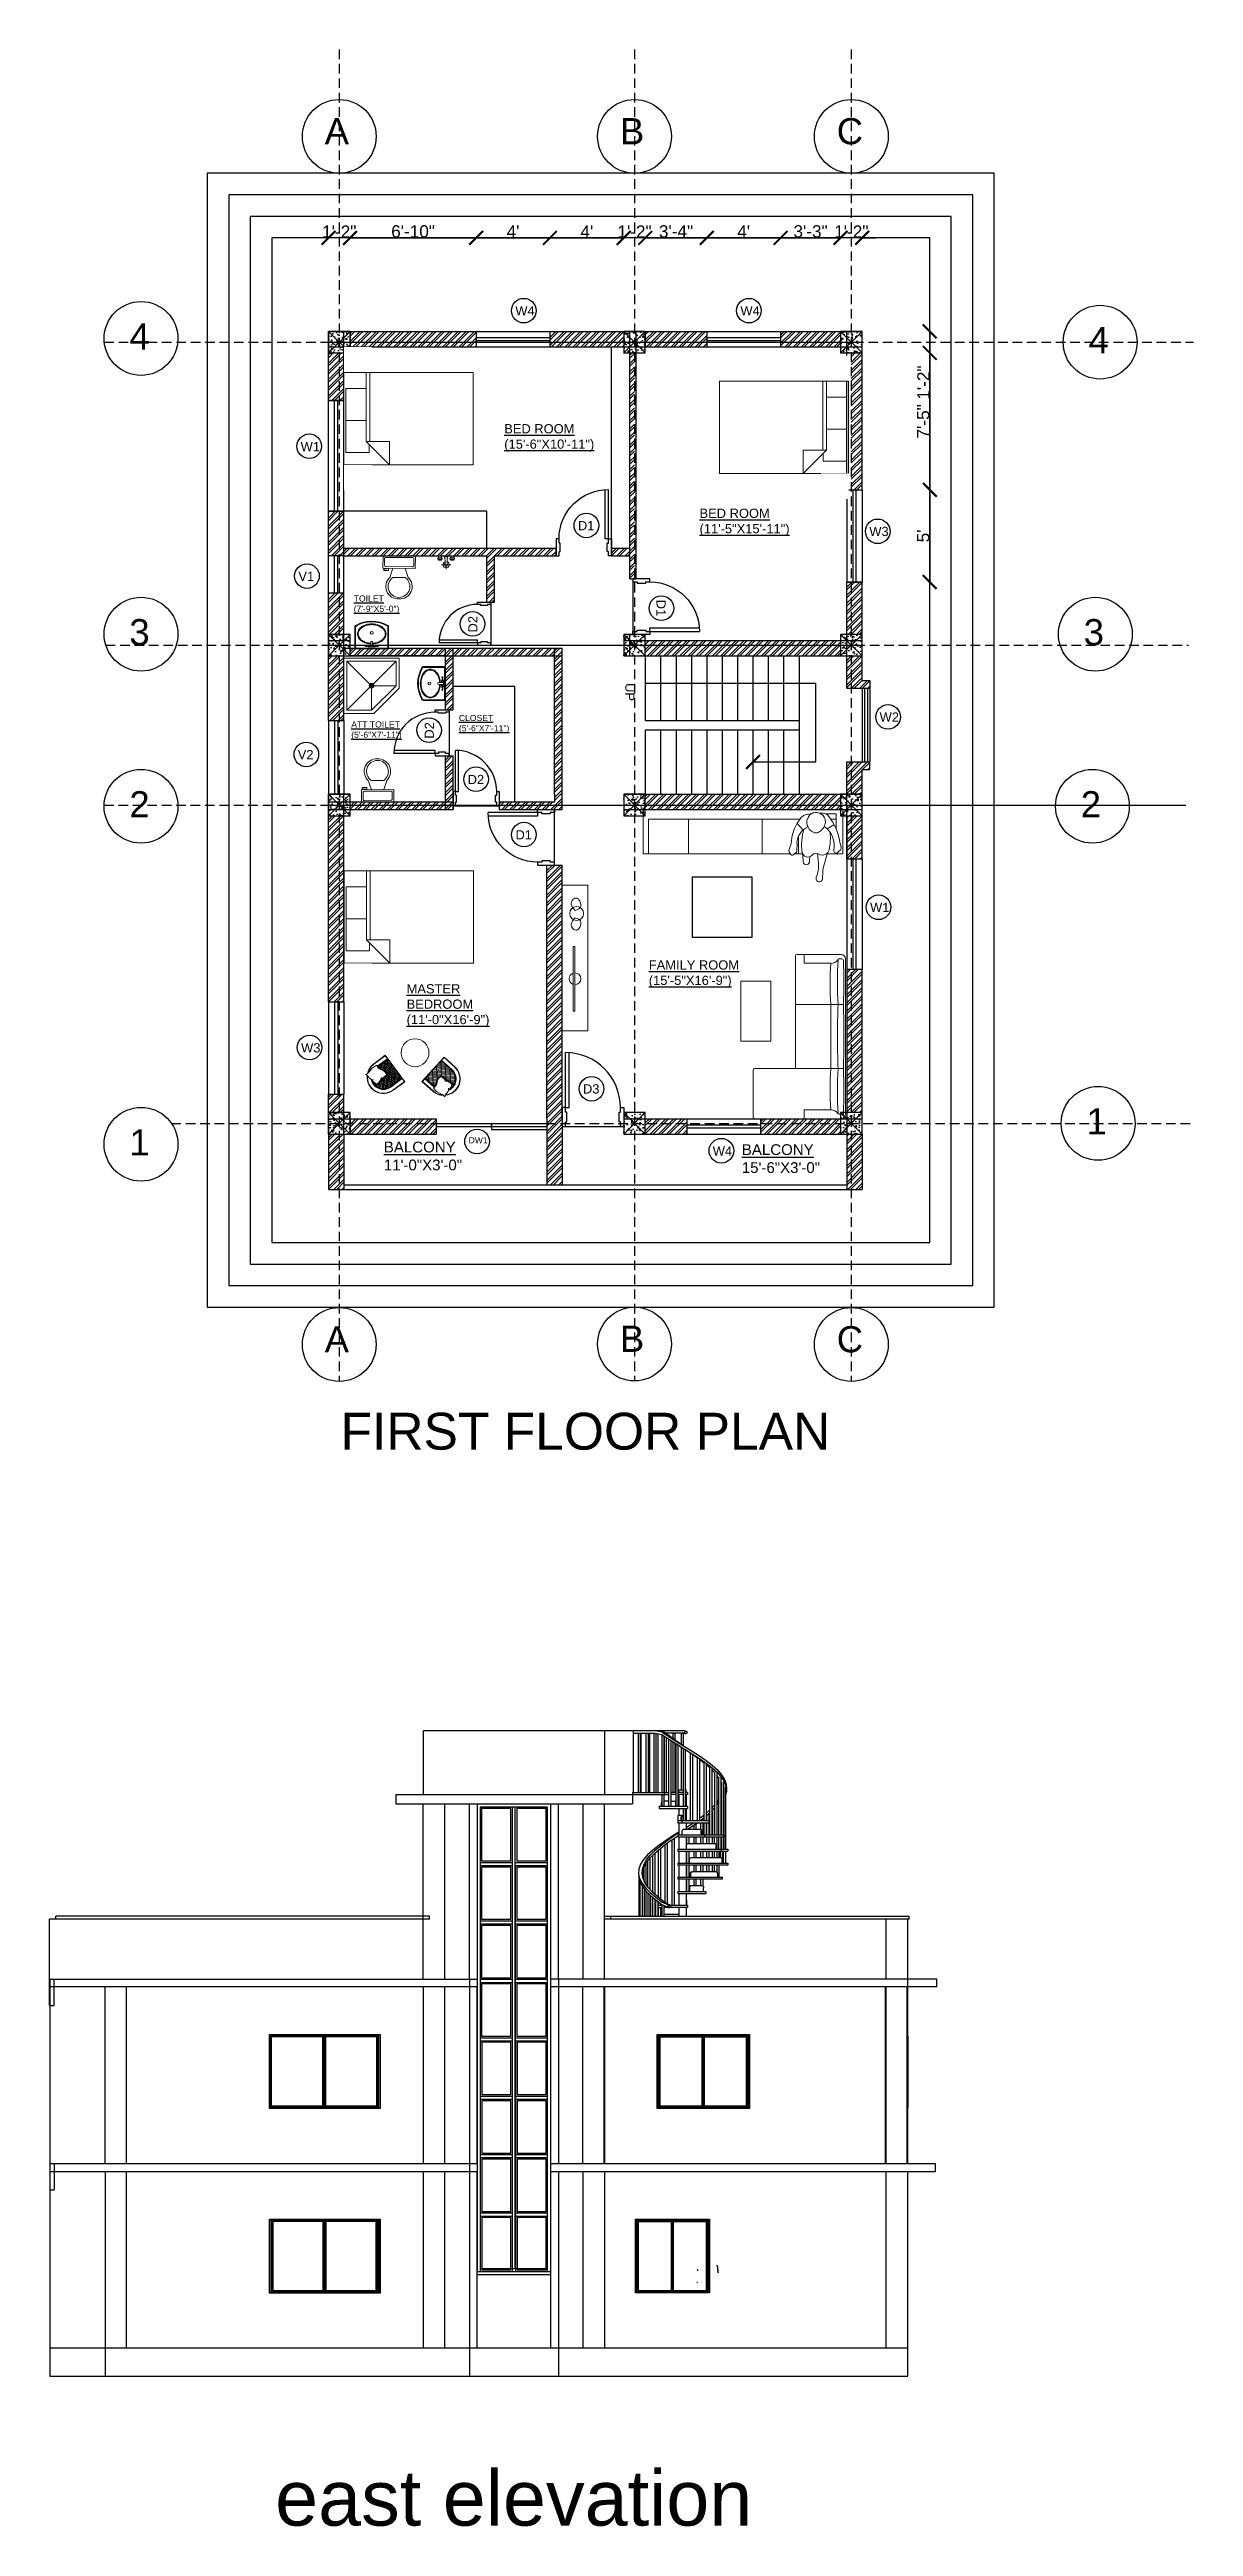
# Model space of a CAD drawing. Header units: inches. Extents: x 114 to 12919, y -714 to 8154.
# Drawn here: x 1041 to 1785, y -714 to 896 of the extents above; entities that cross this region are included whole.
import ezdxf

# ---------------------------------------------------------------- set-up
doc = ezdxf.new("R2010")
doc.units = ezdxf.units.IN
doc.header["$MEASUREMENT"] = 0
doc.set_wipeout_variables(frame=1)
doc.linetypes.add('HIDDEN', pattern=[0.375, 0.25, -0.125])
for name, color, linetype in [('centerline', 92, 'HIDDEN'), ('column', 210, 'Continuous'), ('DIMENSION', 132, 'Continuous'), ('door and window', 145, 'Continuous'), ('FUR1', 8, 'Continuous'), ('ID-LOOSE', 31, 'Continuous'), ('stairs', 7, 'HIDDEN'), ('walls', 50, 'Continuous')]:
    doc.layers.add(name, color=color, linetype=linetype)
for name, color, linetype, lineweight in [('frame', 12, 'Continuous', 20), ('furniture', 43, 'Continuous', 20), ('HATCH', 30, 'Continuous', 30), ('wall', 12, 'Continuous', 30)]:
    doc.layers.add(name, color=color, linetype=linetype, lineweight=lineweight)
doc.styles.add('ATTR', font='romans.shx', dxfattribs={"width": 0.8, "height": 2.52})
doc.styles.get("Standard").update_dxf_attribs({"font": 'arial.ttf'})
doc.dimstyles.new('SITEE', dxfattribs={"dimtxt": 4, "dimasz": 4, "dimexe": 0.18, "dimexo": 0.0625, "dimgap": 0.09, "dimtad": 1, "dimdec": 0, "dimzin": 0, "dimdsep": 46, "dimlunit": 4, "dimtxsty": 'Standard', "dimblk": 'ARCHTICK', "dimcen": 0.09, "dimse1": 1, "dimse2": 1, "dimclrd": 256, "dimclre": 256, "dimclrt": 256, "dimadec": 0, "dimazin": 0, "dimtfac": 1, "dimtdec": 0, "dimtofl": 0, "dimtmove": 0, "dimatfit": 3, "dimldrblk": 'ARCHTICK', "dimfxl": 1, "dimtolj": 1, "dimtzin": 0, "dimlwd": -1, "dimlwe": -1, "dimarcsym": 0})

msp = doc.modelspace()

# ---------------------------------------------------------------- texts
at = {"layer": 'DIMENSION', "ltscale": 25, "attachment_point": 1}
for s, width, insert, char_height in [('A', 43.272, (1220.3, 851.8), 17), ('B', 43.272, (1412.3, 851.8), 17), ('C', 43.272, (1553.3, 851.8), 17), ('W4', 7.45, (1344.3, 729.5), 6), ('W4', 7.45, (1490.7, 729.5), 6), ('4', 62.571, (1093.3, 718.3), 17), ('4', 62.571, (1717.1, 715.9), 17), ('{\\LBED ROOM \\P(15\'-6"X10\'-11")}', 176.744, (1337.1, 652.8), 6), ('W1', 7.45, (1204.7, 641.2), 6), ('{\\LBED ROOM \\P(11\'-5"X15\'-11")}', 176.744, (1464.1, 597.8), 6), ('D1', 7.45, (1385, 589.8), 6), ('W3', 7.45, (1574.5, 586), 6), ('V1', 7.45, (1203.2, 556.8), 6), ('{\\LTOILET\\P(7\'-9"X5\'-0")}', 76.841, (1239.2, 541.4), 4), ('3', 62.571, (1093.3, 526), 17), ('3', 62.571, (1713.9, 526), 17), ('{\\LATT TOILET\\P(5\'-6"X7\'-11")}', 53.205, (1237.6, 459.5), 4), ('{\\LCLOSET\\P(5\'-6"X7\'-11")}', 39.638, (1307.6, 463.7), 4), ('W2', 7.45, (1581.2, 465.3), 6), ('V2', 7.45, (1202.8, 440.9), 6), ('D2', 7.45, (1313.3, 424.7), 6), ('2', 62.571, (1093.3, 414.1), 17), ('2', 62.571, (1712, 414.1), 17), ('D1', 7.45, (1344.4, 388.7), 6), ('W1', 7.45, (1575, 341.5), 6), ('{\\LFAMILY ROOM\\P(15\'-5"X16\'-9")}', 71.027, (1431.1, 304.1), 6), ('{\\LMASTER BEDROOM\\P(11\'-0"X16\'-9")}', 71.027, (1273.6, 288.6), 6), ('W3', 7.45, (1205, 250.2), 6), ('D3', 7.45, (1388.3, 223.5), 6), ('1', 62.571, (1093.3, 194.2), 17), ('1', 62.571, (1715.7, 207.9), 17), ('{\\LBALCONY} \\P11\'-0"X3\'-0"', 98.726, (1258.8, 186.2), 7), ('DW1', 7.45, (1313.9, 189.1), 4), ('W4', 7.45, (1472.7, 183.1), 6), ('{\\LBALCONY} \\P15\'-6"X3\'-0"', 98.726, (1491.6, 184.5), 7), ('A', 43.272, (1220.3, 66.1), 17), ('B', 43.272, (1412.3, 66.5), 17), ('C', 43.272, (1553.3, 66.2), 17)]:
    msp.add_mtext_dynamic_manual_height_columns(s, width=width, gutter_width=1, heights=[0], dxfattribs=dict(at, insert=insert, char_height=char_height))
at = {"layer": 'DIMENSION', "ltscale": 25, "char_height": 6, "attachment_point": 1}
for s, width, insert, rotation in [('D1', 7.45, (1442.1, 538.6), 270), ('D2', 7.45, (1313.7, 517.3), 90), ('UP', 37.394, (1421.8, 484.4), 270), ('D2', 7.45, (1285.3, 448.3), 89.5989)]:
    msp.add_mtext_dynamic_manual_height_columns(s, width=width, gutter_width=1, heights=[0], dxfattribs=dict(at, insert=insert, rotation=rotation))
at = {"layer": 'DIMENSION', "ltscale": 30, "insert": (1188.1, -677.8), "char_height": 36, "attachment_point": 1}
msp.add_mtext_dynamic_manual_height_columns('east elevation', width=811.318, gutter_width=1, heights=[0], dxfattribs=at)
at = {"layer": 'door and window', "ltscale": 30, "insert": (1230.6, 9.9), "char_height": 24, "attachment_point": 1}
msp.add_mtext_dynamic_manual_height_columns('FIRST FLOOR PLAN ', width=454.713, gutter_width=1, heights=[0], dxfattribs=at)

# ---------------------------------------------------------------- blocks, each defined once
blk = doc.blocks.new('column')
at = {"true_color": 0xd19cc7}
h = blk.add_hatch(dxfattribs=at)
h.set_pattern_fill('AR-CONC', color=9)
h.set_pattern_definition([(50, (0, 0), (7.172602, -0.627521), [0.75, -8.25]), (355, (0, 0), (-1.387513, 7.52192), [0.6, -6.6]), (100.45144, (0.598, -0.052), (5.78509, 6.8944), [0.6374, -7.01142]), (46.1842, (0, 2), (10.672413, -1.65519), [1.125, -12.375]), (96.6356, (0.889, 1.862), (9.34662, 9.74119), [0.9561, -10.51714]), (351.1842, (0, 2), (9.34662, 9.74119), [0.9, -9.9]), (21, (1, 1.5), (5.96907, -4.02619), [0.75, -8.25]), (326, (1, 1.5), (2.433153, 7.2515), [0.6, -6.6]), (71.45144, (1.4974, 1.1645), (8.402224, 3.22531), [0.6374, -7.01142]), (37.5, (0, 0), (0.1215986, 3.3289385), [0, -6.52, 0, -6.7, 0, -6.625]), (7.5, (0, 0), (2.630695, 3.944117), [0, -3.82, 0, -6.37, 0, -2.525]), (327.5, (-2.23, 0), (5.3382244, -0.2255487), [0, -2.5, 0, -7.8, 0, -10.35]), (317.5, (-3.23, 0), (5.831862, 1.00105), [0, -3.25, 0, -5.18, 0, -7.35])])
h.paths.add_polyline_path([(1221.4, 510.5), (1207.4, 510.5), (1214.4, 503.5)])
h.paths.add_polyline_path([(1214.4, 503.5), (1207.4, 510.5), (1207.4, 496.5)])
h.paths.add_polyline_path([(1214.4, 503.5), (1207.4, 496.5), (1221.4, 496.5)])
h.paths.add_polyline_path([(1221.4, 510.5), (1214.4, 503.5), (1221.4, 496.5)])
at = {"layer": 'column'}
for p, q in [((1207.4, 510.5), (1221.4, 496.5)), ((1221.4, 510.5), (1207.4, 496.5))]:
    blk.add_line(p, q, dxfattribs=at)
blk.add_lwpolyline([(1207.4, 496.5), (1221.4, 496.5), (1221.4, 510.5), (1207.4, 510.5)], close=True, dxfattribs=at)
blk = doc.blocks.new('Bed - Queen')
at = {"layer": 'furniture', "linetype": 'Continuous'}
for p, q in [((0, -84), (0, 0)), ((0, 0), (60, 0)), ((60, -84), (60, 0)), ((0, -14.4), (44.8, -14.4)), ((10.4, -1.2), (31.2, -1.2)), ((10.4, -14.4), (10.4, -1.2)), ((31.2, -1.2), (52, -1.2)), ((31.2, -14.4), (31.2, -1.2)), ((31.2, -1.2), (31.2, -14.4)), ((60, -29.6), (44.8, -14.4)), ((44.8, -14.4), (44.8, -29.6)), ((52, -1.2), (52, -16.4)), ((44.8, -16.8), (0, -16.8)), ((44.8, -29.6), (60, -29.6)), ((52, -16.4), (46.8, -16.4)), ((0, -84), (60, -84))]:
    blk.add_line(p, q, dxfattribs=at)
blk = doc.blocks.new('A$C77243991')
blk.add_line((75, 200), (75, 779))
blk.add_lwpolyline([(35, 200), (35, 780, -0.449922)], format="xyb")
for points in [[(0, 200), (0, 0), (35, 0), (35, 50), (50, 50), (50, 150), (35, 150), (35, 200)], [(650, 200), (650, 0), (615, 0), (615, 50), (600, 50), (600, 150), (615, 150), (615, 200)]]:
    blk.add_lwpolyline(points, close=True)
blk.add_lwpolyline([(35, 200), (75, 200)])
blk.add_arc((35, 200), 580, 0, 90)
blk = doc.blocks.new('CCDD')
at = {"layer": 'furniture', "linetype": 'Continuous', "lineweight": 5}
h = blk.add_hatch(dxfattribs=at)
h.set_pattern_fill('GRATE', color=254, scale=0.9, angle=-224.90866, style=0)
h.set_pattern_definition([(135.091341, (-730.14168, 17.784476), (-0.0198556484, -0.0199190575), []), (225.091341, (-730.14168, 17.78448), (0.07967623, -0.079422594), [])])
h.paths.add_polyline_path([(-134.349, 139.637), (-133.982, 139.637), (-133.983, 139.031), (-134.31, 139.031, -0.186773), (-134.273, 139.156, 0.266644), (-134.252, 139.333, 0.107213), (-134.431, 139.338, 0.118848), (-134.591, 139.374, 0.168462), (-134.633, 139.238, -0.508915)])
at = {"layer": 'furniture', "lineweight": 5, "transparency": 33554483}
blk.add_hatch(color=256, dxfattribs=at).paths.add_polyline_path([(-134.431, 139.338, 0.116992), (-134.588, 139.374), (-134.588, 139.392, -0.112733), (-134.429, 139.356, -0.108786), (-134.239, 139.349, -0.27924), (-134.258, 139.145, 0.189455), (-134.292, 139.031), (-134.31, 139.031, -0.186773), (-134.273, 139.156, 0.266644), (-134.252, 139.333, 0.107213)])
at = {"layer": 'furniture', "lineweight": 5}
for p, q in [((-133.982, 139.749), (-134.35, 139.75)), ((-133.982, 139.637), (-134.349, 139.637)), ((-133.973, 139.758), (-134.345, 139.759)), ((-133.982, 139.654), (-134.345, 139.655)), ((-133.973, 139.645), (-134.345, 139.646)), ((-133.982, 139.637), (-133.983, 139.031)), ((-133.982, 139.654), (-133.982, 139.749)), ((-133.974, 138.909), (-133.973, 139.758)), ((-133.983, 138.918), (-134.351, 138.919)), ((-133.974, 138.909), (-134.347, 138.91)), ((-133.983, 139.031), (-134.31, 139.031)), ((-133.974, 139.022), (-134.309, 139.022)), ((-133.983, 139.013), (-134.307, 139.013)), ((-133.983, 139.013), (-133.983, 138.918))]:
    blk.add_line(p, q, dxfattribs=at)
for centre, radius, start, end in [((-134.346, 139.334), 0.424, 89.90866, 222.46871), ((-134.346, 139.334), 0.415, 89.90866, 221.72051), ((-134.346, 139.334), 0.321, 89.90866, 206.42763), ((-134.346, 139.334), 0.312, 89.90866, 204.55707), ((-134.469, 139.108), 0.184, 133.46004, 186.55368), ((-134.346, 139.334), 0.303, 89.90866, 198.49582), ((-134.415, 139.245), 0.218, 143.57275, 191.9582), ((-134.587, 139.025), 0.349, 56.30184, 90.5706), ((-134.587, 139.025), 0.367, 64.41135, 90.1285), ((-134.351, 138.923), 0.422, 76.4327, 100.91057), ((-134.351, 138.923), 0.44, 75.28614, 100.12042), ((-134.417, 139.263), 0.179, 323.55405, 23.27487), ((-134.417, 139.263), 0.197, 323.55405, 25.90541), ((-134.796, 139.093), 0.144, 324.24507, 357.75111), ((-134.63, 138.684), 0.328, 67.86667, 98.60705), ((-134.346, 139.334), 0.424, 229.32117, 269.90866), ((-134.346, 139.334), 0.415, 230.91021, 269.90866), ((-134.399, 139.343), 0.371, 253.13158, 285.43937), ((-134.13, 139.046), 0.181, 142.38609, 199.49994), ((-134.13, 139.046), 0.163, 142.38609, 185.23594)]:
    blk.add_arc(centre, radius, start, end, dxfattribs=at)
blk = doc.blocks.new('A$C08A751C7')
at = {"layer": 'furniture'}
for p, q in [((529.9, 269.1), (529.9, 211.4)), ((561.5, 270), (530.9, 270)), ((562.5, 269.1), (562.5, 212.9)), ((455.7, 241.6), (455.7, 212.9)), ((501.7, 242.6), (456.7, 242.6)), ((488.3, 242.7), (488.3, 211.4)), ((501.7, 242.6), (529.9, 242.6)), ((461.4, 236.9), (455.7, 236.9)), ((461.4, 236.9), (461.4, 219.6)), ((556.7, 236.9), (562.5, 236.9)), ((556.7, 236.9), (556.7, 219.6)), ((458.6, 214.3), (458.6, 212.3)), ((458.6, 210), (501.7, 210)), ((501.7, 219.6), (488.3, 219.6)), ((501.7, 219.6), (529.9, 219.6)), ((559.6, 210), (501.7, 210)), ((559.6, 214.3), (559.6, 212.3))]:
    blk.add_line(p, q, dxfattribs=at)
for centre, radius, start, end in [((530.9, 269.1), 0.958, 90, 180), ((561.5, 269.1), 0.958, 0, 90), ((456.7, 241.6), 0.958, 90, 180), ((458.6, 212.9), 2.88, 180, 270), ((459.1, 214.3), 0.575, 92.703, 180), ((459.5, 212.3), 0.958, 180, 270), ((455.7, 219.5), 5.78, 306.6573, 1.2862), ((473.4, -71.9), 287.1, 87.0373, 92.8593), ((473.9, 480), 269, 266.9364, 273.0636), ((474.9, -15), 235, 86.7268, 93.2732), ((509.1, -349.4), 564.6, 87.8872, 92.1128), ((509.1, 776.2), 565.2, 267.8894, 272.1106), ((543.3, -15), 235, 86.7268, 93.2732), ((544.8, -71.9), 287.1, 87.1407, 92.9627), ((544.3, 480), 269, 266.9364, 273.0636), ((562.5, 219.5), 5.78, 178.7138, 233.3427), ((558.7, 212.3), 0.958, 270, 0), ((559, 214.3), 0.575, 0, 87.297), ((559.6, 212.9), 2.88, 270, 0)]:
    blk.add_arc(centre, radius, start, end, dxfattribs=at)
blk = doc.blocks.new('A$C61D7675E')
at = {"layer": 'furniture'}
for p, q in [((10.4, 2.4), (9.1, 2.4)), ((12.9, 1.3), (9.1, 1.3)), ((9.2, 1.3), (12.8, 1.3)), ((10.4, 1.9), (10.5, 4.6)), ((11.2, 4.9), (10.8, 4.9)), ((11.6, 1.9), (11.5, 4.6)), ((12.9, 2.4), (11.6, 2.4))]:
    blk.add_line(p, q, dxfattribs=at)
for points in [[(0.5, 15.3, -0.258045), (21.5, 15.3, -0.272919), (22, 14.4), (22, 1, -0.414214), (21, 0), (1, 0, -0.414214), (0, 1), (0, 14.4, -0.272919)], [(0.8, 14.9, -0.258045), (21.2, 14.9, -0.272919), (21.5, 14.4), (21.5, 1, -0.414214), (21, 0.5), (1, 0.5, -0.414214), (0.5, 1), (0.5, 14.4, -0.272919)]]:
    blk.add_lwpolyline(points, format="xyb", close=True, dxfattribs=at)
for points in [[(20.3, 9.8, 0.136762), (19.6, 12.2, 0.10699), (17.5, 14.5, 0.081229), (14.6, 15.8, 0.069256), (11, 16.3, 0.069256), (7.4, 15.8, 0.081229), (4.5, 14.5, 0.10699), (2.4, 12.2, 0.136762), (1.7, 9.8, 0.136762), (2.4, 7.3, 0.10699), (4.5, 5.1, 0.081229), (7.4, 3.8, 0.058591), (10.4, 3.3, 0.069256)], [(19.8, 9.8, 0.136762), (19.2, 12, 0.10699), (17.2, 14, 0.081229), (14.5, 15.3, 0.069256), (11, 15.8, 0.069256), (7.5, 15.3, 0.081229), (4.8, 14, 0.10699), (2.8, 12, 0.136762), (2.2, 9.8, 0.136762), (2.8, 7.6, 0.10699), (4.8, 5.5, 0.081229), (7.5, 4.2, 0.0587), (10.5, 3.8, 0.069256)], [(11.5, 3.8, 0.0587), (14.5, 4.2, 0.081229), (17.2, 5.5, 0.10699), (19.2, 7.6, 0.136762), (19.8, 9.8, 0.136762)], [(11.6, 3.3, 0.058591), (14.6, 3.8, 0.081229), (17.5, 5.1, 0.10699), (19.6, 7.3, 0.136762), (20.3, 9.8, 0.136762)]]:
    blk.add_lwpolyline(points, format="xyb", dxfattribs=at)
for centre, radius in [((9.1, 1.9), 0.244), ((11, 10.4), 0.895), ((12.9, 1.9), 0.244)]:
    blk.add_circle(centre, radius, dxfattribs=at)
for centre, radius, start, end in [((7, 1.9), 0.333, 70.6458, 289.3542), ((8.2, 5.3), 3.34, 250.6458, 285.4991), ((8.2, -1.6), 3.34, 74.5009, 109.3542), ((9.1, 1.9), 0.592, 90, 166.5802), ((9.1, 1.9), 0.592, 193.4198, 301.9554), ((9.1, 1.9), 0.372, 207.1847, 152.8153), ((7.4, 23.9), 21.5, 275.1331, 277.0035), ((7.5, 21.1), 19.8, 275.6455, 277.1012), ((9.9, 1.9), 0.494, 277.1012, 356.9287), ((9.9, 3), 0.494, 277.0035, 356.9287), ((10.8, 4.6), 0.276, 90, 179.5997), ((11.2, 4.6), 0.276, 0.4003, 90), ((12.1, 3), 0.494, 183.0713, 262.9965), ((12.1, 1.9), 0.494, 183.0713, 262.8988), ((14.6, 23.9), 21.5, 262.9965, 264.8669), ((14.5, 21.1), 19.8, 262.8988, 264.3545), ((12.9, 1.9), 0.372, 27.1847, 332.8153), ((12.9, 1.9), 0.592, 238.0446, 346.5802), ((12.9, 1.9), 0.592, 13.4198, 90), ((13.8, 5.3), 3.34, 254.5009, 289.3542), ((13.8, -1.6), 3.34, 70.6458, 105.4991), ((15, 1.9), 0.333, 250.6458, 109.3542)]:
    blk.add_arc(centre, radius, start, end, dxfattribs=at)
blk = doc.blocks.new('WCLOSF1T')
for p, q in [((-10, -9.5), (-10, -8.5)), ((-10, -8.5), (-8, -8.5)), ((-7, -9.5), (-10, -9.5)), ((-8, -8.5), (-8, -8)), ((-7, -8), (-7, -9.5)), ((-4, -8), (-6, -14)), ((4, -14), (-4, -14)), ((4, -8), (6, -14)), ((9.5, -6), (9.5, -2))]:
    blk.add_line(p, q)
blk.add_lwpolyline([(10.5, -8), (10.5, 0), (-10.5, 0), (-10.5, -8)], close=True)
for points in [[(-9.5, -2), (-9.5, -6)], [(8.5, -1), (-8.5, -1)], [(-8.5, -7), (8.5, -7)]]:
    blk.add_lwpolyline(points)
for centre, radius, start, end in [((-8.625, -1.875), 0.8839, 81.8699, 188.1301), ((-8.625, -6.125), 0.8839, 171.869898, 278.1301), ((-0.4772, -19.9188), 8.0953, 133.01722, 273.38), ((0.0374, -19.8731), 7.127, 124.50543, 269.7), ((0.4773, -19.9188), 8.0953, 266.62, 46.9828), ((-0.0373, -19.8731), 7.127, 270.3, 55.4946), ((8.625, -1.875), 0.8839, 351.8699, 98.1301), ((8.625, -6.125), 0.8839, 261.8699, 8.1301)]:
    blk.add_arc(centre, radius, start, end)
at = {"style": 'ATTR', "width": 0.8, "flags": 9}
for tag in ['ESTPARA1', 'ESTMISC', 'ESTCODE']:
    blk.add_attdef(tag, (0, 0), '', height=0.7175, dxfattribs=at)
blk = doc.blocks.new('Wall Faucet 1 PV')
for p, q in [((-5.5, -2), (-5.5, -1)), ((-5.5, -1), (-5, -1)), ((-2.5, -2), (-5.5, -2)), ((-5, -2), (-5, -2.5)), ((-5, -2.5), (-3, -2.5)), ((-3, -1), (-2.5, -1)), ((-3, -2.5), (-3, -2)), ((-2.5, -1), (-2.5, -2)), ((-1, -0.5), (1, -0.5)), ((0.75, -5.5), (-0.75, -5.5)), ((2.5, -2), (2.5, -1)), ((2.5, -1), (3, -1)), ((5.5, -2), (2.5, -2)), ((3, -2), (3, -2.5)), ((3, -2.5), (5, -2.5)), ((5, -1), (5.5, -1)), ((5, -2.5), (5, -2)), ((5.5, -1), (5.5, -2))]:
    blk.add_line(p, q)
for points in [[(-3, 0), (-3, -1), (-5, -1), (-5, 0)], [(-0.25, -0.5), (-0.25, 0), (0.25, 0), (0.25, -0.5)], [(5, 0), (5, -1), (3, -1), (3, 0)]]:
    blk.add_lwpolyline(points, close=True)
for centre, start, end in [((-13.2658, -3.6195), 351.4554, 14.26943), ((13.2658, -3.6195), 165.7306, 188.5446)]:
    blk.add_arc(centre, 12.6562, start, end)
at = {"style": 'ATTR', "width": 0.8, "flags": 9}
blk.add_attdef('ESTCODE', (0, 0), '', height=0.000022, dxfattribs=at)
blk = doc.blocks.new('A$C7886326B')
at = {"layer": 'frame'}
for p, q in [((0, -5.5), (-3, -5.5)), ((0, -5.5), (0, -8.5)), ((3, -5.5), (0, -5.5))]:
    blk.add_line(p, q, dxfattribs=at)
for radius, start, end in [(2, 107.7453, 72.2544), (1, 131.3022, 48.697)]:
    blk.add_arc((0, -5.5), radius, start, end, dxfattribs=at)
at = {"layer": 'furniture', "linetype": 'Continuous'}
blk.add_blockref('Wall Faucet 1 PV', (0, 0), dxfattribs=at)
blk = doc.blocks.new('A$C42A62FEB')
at = {"layer": 'wall', "linetype": 'Continuous', "rotation": 90}
blk.add_blockref('A$C7886326B', (0, 0), dxfattribs=at)
blk = doc.blocks.new('person12')
for p, q in [((-9, 16.6), (-7.2, 18.5)), ((-2.1, 18), (-5.5, 18.9)), ((-27, 6.2), (-22, 6.5)), ((-9.3, 9.6), (-18.2, 7.1)), ((-9.8, 2.9), (-16.4, 3.4)), ((6.8, 9.4), (9.7, 13.9)), ((17.5, 4.1), (17.4, 6.6)), ((-12, -2.5), (-14.5, -2.6)), ((-8.6, -16.4), (-10.5, -15.2)), ((-8.2, -11.2), (-2.7, -11)), ((-7.8, -16.4), (-7.8, -16.4)), ((-7.5, -16.6), (-3.7, -15.3)), ((-5.9, -10.9), (-5.9, -10.9)), ((-5.9, -10.9), (-5.9, -10.9)), ((6.1, -7), (10.5, -11)), ((17.2, -1), (16.7, -4.3))]:
    blk.add_line(p, q)
for centre, radius, start, end in [((-6, 17.2), 1.73, 74.6488, 135.191), ((1.7, 31.7), 14.3, 254.6488, 258.7098), ((-9.1, -22.4), 41, 53.4823, 78.7098), ((-26.8, 4), 2.18, 93.1353, 291.7806), ((-18.1, -17.8), 21.3, 85.3147, 111.7806), ((-22.9, 23.6), 17.2, 273.1353, 285.909), ((-6.3, 6.2), 4.57, 101.6194, 211.1132), ((-13.4, 1.9), 3.76, 311.773, 31.1132), ((-7.9, 15.5), 1.64, 135.191, 280.5352), ((-4.6, -2), 16.1, 35.3591, 100.5352), ((1, -29.5), 41, 85.358, 101.6194), ((7.4, 1.8), 3.3, 154.5338, 197.9036), ((11.4, 3), 7.46, 197.9036, 286.6404), ((12.3, -0.6), 8.73, 103.6582, 154.5338), ((11.7, 1.9), 6.23, 286.6404, 103.6582), ((12.2, 6.3), 5.21, 3.6797, 53.4823), ((-15.3, -4.8), 2.11, 98.8442, 264.2352), ((-14.2, -11.8), 9.21, 92.4022, 98.8442), ((-7.4, 73.1), 80.4, 264.2352, 268.0342), ((-8.3, -3.8), 3.88, 131.773, 262.9174), ((-9.9, -14.2), 1.16, 85.0614, 236.7735), ((-8.1, -12.9), 1.63, 92.1383, 186.3), ((-4.1, 30.7), 38.7, 262.9174, 286.0136), ((-7.9, -15.3), 1.3, 236.7735, 288.0511), ((0.2, -27.2), 12.5, 96.1349, 108.0511), ((-3.2, 1.6), 12.7, 272.1383, 334.7594), ((-4.4, 15.1), 30.1, 276.1348, 308.5038), ((10.3, -3.3), 6.48, 308.5038, 351.3134)]:
    blk.add_arc(centre, radius, start, end)
at = {"style": 'ATTR', "width": 0.8, "flags": 9}
blk.add_attdef('ESTCODE', (0, 0), '', height=0.7, dxfattribs=at)
blk = doc.blocks.new('person-12(top)')
blk.add_blockref('person12', (15.5, 6.9))
blk = doc.blocks.new('36X36 Corner Shower PV')
for p, q in [((2, -2), (16.9513, -16.9513)), ((19.0563, -16.9436), (34, -2)), ((2, -34), (16.9391, -19.0609)), ((18, -18), (17, -18)), ((18, -18), (18, -17)), ((19, -18), (18, -18)), ((18, -19), (18, -18)), ((18, -34), (34, -18)), ((18, -34), (18, -19.5)), ((34, -18), (19.5, -18)), ((19.5, -36), (36, -19.5))]:
    blk.add_line(p, q)
for points in [[(19.5, -36), (0, -36), (0, 0), (36, 0), (36, -19.5)], [(18, -34), (2, -34), (2, -2), (34, -2), (34, -18)]]:
    blk.add_lwpolyline(points)
for radius in [1.5, 1]:
    blk.add_circle((18, -18), radius)
at = {"style": 'ATTR', "width": 0.8, "flags": 9}
blk.add_attdef('ESTCODE', (0, 0), '', height=0.000000923, dxfattribs=at)
blk = doc.blocks.new('_ArchTick')
at = {"color": 0, "linetype": 'ByBlock', "const_width": 0.15}
blk.add_lwpolyline([(-0.5, -0.5), (0.5, 0.5)], dxfattribs=at)
blk = doc.blocks.new('*D83')
at = {"layer": 'DEFPOINTS', "color": 0, "ltscale": 25, "transparency": 16777216}
for p in [(1318.8, 773.9), (1236.8, 713.1), (1318.8, 713.1)]:
    blk.add_point(p, dxfattribs=at)
at = {"layer": 'DIMENSION', "ltscale": 25, "transparency": 16777216}
blk.add_line((1236.8, 773.9), (1318.8, 773.9), dxfattribs=at)
at = {"layer": 'DIMENSION', "ltscale": 25, "transparency": 16777216, "xscale": 9, "yscale": 9, "zscale": 9, "rotation": 180}
blk.add_blockref('_ArchTick', (1236.8, 773.9), dxfattribs=at)
at = {"layer": 'DIMENSION', "ltscale": 25, "transparency": 16777216, "xscale": 9, "yscale": 9, "zscale": 9}
blk.add_blockref('_ArchTick', (1318.8, 773.9), dxfattribs=at)
at = {"layer": 'DIMENSION', "ltscale": 25, "transparency": 16777216, "insert": (1277.8, 778.1), "char_height": 8, "attachment_point": 5}
blk.add_mtext('\\A1;6\'-10"', dxfattribs=at)
blk = doc.blocks.new('*D84')
at = {"layer": 'DEFPOINTS', "color": 0, "ltscale": 25, "transparency": 16777216}
for p in [(1366.8, 773.9), (1318.8, 713.1), (1366.8, 713.1)]:
    blk.add_point(p, dxfattribs=at)
at = {"layer": 'DIMENSION', "ltscale": 25, "transparency": 16777216}
blk.add_line((1318.8, 773.9), (1366.8, 773.9), dxfattribs=at)
at = {"layer": 'DIMENSION', "ltscale": 25, "transparency": 16777216, "xscale": 9, "yscale": 9, "zscale": 9, "rotation": 180}
blk.add_blockref('_ArchTick', (1318.8, 773.9), dxfattribs=at)
at = {"layer": 'DIMENSION', "ltscale": 25, "transparency": 16777216, "xscale": 9, "yscale": 9, "zscale": 9}
blk.add_blockref('_ArchTick', (1366.8, 773.9), dxfattribs=at)
at = {"layer": 'DIMENSION', "ltscale": 25, "transparency": 16777216, "insert": (1342.8, 778), "char_height": 8, "attachment_point": 5}
blk.add_mtext("\\A1;4'", dxfattribs=at)
blk = doc.blocks.new('*D85')
at = {"layer": 'DEFPOINTS', "color": 0, "ltscale": 25, "transparency": 16777216}
for p in [(1414.8, 773.9), (1366.8, 713.1), (1414.8, 713.1)]:
    blk.add_point(p, dxfattribs=at)
at = {"layer": 'DIMENSION', "ltscale": 25, "transparency": 16777216}
blk.add_line((1366.8, 773.9), (1414.8, 773.9), dxfattribs=at)
at = {"layer": 'DIMENSION', "ltscale": 25, "transparency": 16777216, "xscale": 9, "yscale": 9, "zscale": 9, "rotation": 180}
blk.add_blockref('_ArchTick', (1366.8, 773.9), dxfattribs=at)
at = {"layer": 'DIMENSION', "ltscale": 25, "transparency": 16777216, "xscale": 9, "yscale": 9, "zscale": 9}
blk.add_blockref('_ArchTick', (1414.8, 773.9), dxfattribs=at)
at = {"layer": 'DIMENSION', "ltscale": 25, "transparency": 16777216, "insert": (1390.8, 778), "char_height": 8, "attachment_point": 5}
blk.add_mtext("\\A1;4'", dxfattribs=at)
blk = doc.blocks.new('*D86')
at = {"layer": 'DEFPOINTS', "color": 0, "ltscale": 25, "transparency": 16777216}
for p in [(1468.8, 773.9), (1428.8, 713.1), (1468.8, 713.1)]:
    blk.add_point(p, dxfattribs=at)
at = {"layer": 'DIMENSION', "ltscale": 25, "transparency": 16777216}
blk.add_line((1428.8, 773.9), (1468.8, 773.9), dxfattribs=at)
at = {"layer": 'DIMENSION', "ltscale": 25, "transparency": 16777216, "xscale": 9, "yscale": 9, "zscale": 9, "rotation": 180}
blk.add_blockref('_ArchTick', (1428.8, 773.9), dxfattribs=at)
at = {"layer": 'DIMENSION', "ltscale": 25, "transparency": 16777216, "xscale": 9, "yscale": 9, "zscale": 9}
blk.add_blockref('_ArchTick', (1468.8, 773.9), dxfattribs=at)
at = {"layer": 'DIMENSION', "ltscale": 25, "transparency": 16777216, "insert": (1448.8, 778.1), "char_height": 8, "attachment_point": 5}
blk.add_mtext('\\A1;3\'-4"', dxfattribs=at)
blk = doc.blocks.new('*D87')
at = {"layer": 'DEFPOINTS', "color": 0, "ltscale": 25, "transparency": 16777216}
for p in [(1516.8, 773.9), (1468.8, 713.1), (1516.8, 713.1)]:
    blk.add_point(p, dxfattribs=at)
at = {"layer": 'DIMENSION', "ltscale": 25, "transparency": 16777216}
blk.add_line((1468.8, 773.9), (1516.8, 773.9), dxfattribs=at)
at = {"layer": 'DIMENSION', "ltscale": 25, "transparency": 16777216, "xscale": 9, "yscale": 9, "zscale": 9, "rotation": 180}
blk.add_blockref('_ArchTick', (1468.8, 773.9), dxfattribs=at)
at = {"layer": 'DIMENSION', "ltscale": 25, "transparency": 16777216, "xscale": 9, "yscale": 9, "zscale": 9}
blk.add_blockref('_ArchTick', (1516.8, 773.9), dxfattribs=at)
at = {"layer": 'DIMENSION', "ltscale": 25, "transparency": 16777216, "insert": (1492.8, 778), "char_height": 8, "attachment_point": 5}
blk.add_mtext("\\A1;4'", dxfattribs=at)
blk = doc.blocks.new('*D88')
at = {"layer": 'DEFPOINTS', "color": 0, "ltscale": 25, "transparency": 16777216}
for p in [(1555.8, 773.9), (1516.8, 713.1), (1555.8, 713.1)]:
    blk.add_point(p, dxfattribs=at)
at = {"layer": 'DIMENSION', "ltscale": 25, "transparency": 16777216}
blk.add_line((1516.8, 773.9), (1555.8, 773.9), dxfattribs=at)
at = {"layer": 'DIMENSION', "ltscale": 25, "transparency": 16777216, "xscale": 9, "yscale": 9, "zscale": 9, "rotation": 180}
blk.add_blockref('_ArchTick', (1516.8, 773.9), dxfattribs=at)
at = {"layer": 'DIMENSION', "ltscale": 25, "transparency": 16777216, "xscale": 9, "yscale": 9, "zscale": 9}
blk.add_blockref('_ArchTick', (1555.8, 773.9), dxfattribs=at)
at = {"layer": 'DIMENSION', "ltscale": 25, "transparency": 16777216, "insert": (1536.3, 778.1), "char_height": 8, "attachment_point": 5}
blk.add_mtext('\\A1;3\'-3"', dxfattribs=at)
blk = doc.blocks.new('*D89')
at = {"layer": 'DEFPOINTS', "color": 0, "ltscale": 25, "transparency": 16777216}
for p in [(1569.8, 713.1), (1569.8, 699.1), (1613.8, 699.1)]:
    blk.add_point(p, dxfattribs=at)
at = {"layer": 'DIMENSION', "ltscale": 25, "transparency": 16777216}
for p, q in [((1613.8, 713.1), (1613.8, 699.1)), ((1613.8, 699.1), (1613.8, 669.4))]:
    blk.add_line(p, q, dxfattribs=at)
at = {"layer": 'DIMENSION', "ltscale": 25, "transparency": 16777216, "xscale": 9, "yscale": 9, "zscale": 9}
for p, rotation in [((1613.8, 713.1), 90), ((1613.8, 699.1), 270)]:
    blk.add_blockref('_ArchTick', p, dxfattribs=dict(at, rotation=rotation))
at = {"layer": 'DIMENSION', "ltscale": 25, "transparency": 16777216, "insert": (1609.7, 679.8), "char_height": 8, "attachment_point": 5, "rotation": 90}
blk.add_mtext('\\A1;1\'-2"', dxfattribs=at)
blk = doc.blocks.new('*D90')
at = {"layer": 'DEFPOINTS', "color": 0, "ltscale": 25, "transparency": 16777216}
for p in [(1569.8, 699.1), (1569.8, 610.1), (1613.8, 610.1)]:
    blk.add_point(p, dxfattribs=at)
at = {"layer": 'DIMENSION', "ltscale": 25, "transparency": 16777216}
blk.add_line((1613.8, 699.1), (1613.8, 610.1), dxfattribs=at)
at = {"layer": 'DIMENSION', "ltscale": 25, "transparency": 16777216, "xscale": 9, "yscale": 9, "zscale": 9}
for p, rotation in [((1613.8, 699.1), 90), ((1613.8, 610.1), 270)]:
    blk.add_blockref('_ArchTick', p, dxfattribs=dict(at, rotation=rotation))
at = {"layer": 'DIMENSION', "ltscale": 25, "transparency": 16777216, "insert": (1609.6, 654.6), "char_height": 8, "attachment_point": 5, "rotation": 90}
blk.add_mtext('\\A1;7\'-5"', dxfattribs=at)
blk = doc.blocks.new('*D91')
at = {"layer": 'DEFPOINTS', "color": 0, "ltscale": 25, "transparency": 16777216}
for p in [(1569.8, 610.1), (1569.8, 550.1), (1613.8, 550.1)]:
    blk.add_point(p, dxfattribs=at)
at = {"layer": 'DIMENSION', "ltscale": 25, "transparency": 16777216}
blk.add_line((1613.8, 610.1), (1613.8, 550.1), dxfattribs=at)
at = {"layer": 'DIMENSION', "ltscale": 25, "transparency": 16777216, "xscale": 9, "yscale": 9, "zscale": 9}
for p, rotation in [((1613.8, 610.1), 90), ((1613.8, 550.1), 270)]:
    blk.add_blockref('_ArchTick', p, dxfattribs=dict(at, rotation=rotation))
at = {"layer": 'DIMENSION', "ltscale": 25, "transparency": 16777216, "insert": (1609.6, 580.1), "char_height": 8, "attachment_point": 5, "rotation": 90}
blk.add_mtext("\\A1;5'", dxfattribs=at)
blk = doc.blocks.new('*D92')
at = {"layer": 'DEFPOINTS', "color": 0, "ltscale": 30, "transparency": 16777216}
for p in [(1236.8, 773.9), (1222.8, 713.1), (1236.8, 713.1)]:
    blk.add_point(p, dxfattribs=at)
at = {"layer": 'DIMENSION', "ltscale": 30, "transparency": 16777216}
for p, q in [((1222.8, 773.9), (1213.8, 773.9)), ((1236.8, 773.9), (1245.8, 773.9))]:
    blk.add_line(p, q, dxfattribs=at)
at = {"layer": 'DIMENSION', "ltscale": 30, "transparency": 16777216, "xscale": 9, "yscale": 9, "zscale": 9}
blk.add_blockref('_ArchTick', (1222.8, 773.9), dxfattribs=at)
at = {"layer": 'DIMENSION', "ltscale": 30, "transparency": 16777216, "xscale": 9, "yscale": 9, "zscale": 9, "rotation": 180}
blk.add_blockref('_ArchTick', (1236.8, 773.9), dxfattribs=at)
at = {"layer": 'DIMENSION', "ltscale": 30, "transparency": 16777216, "insert": (1229.8, 778), "char_height": 8, "attachment_point": 5}
blk.add_mtext('\\A1;1\'-2"', dxfattribs=at)
blk = doc.blocks.new('*D93')
at = {"layer": 'DEFPOINTS', "color": 0, "ltscale": 30, "transparency": 16777216}
for p in [(1428.8, 773.9), (1414.8, 713.1), (1428.8, 713.1)]:
    blk.add_point(p, dxfattribs=at)
at = {"layer": 'DIMENSION', "ltscale": 30, "transparency": 16777216}
for p, q in [((1414.8, 773.9), (1405.8, 773.9)), ((1428.8, 773.9), (1437.8, 773.9))]:
    blk.add_line(p, q, dxfattribs=at)
at = {"layer": 'DIMENSION', "ltscale": 30, "transparency": 16777216, "xscale": 9, "yscale": 9, "zscale": 9}
blk.add_blockref('_ArchTick', (1414.8, 773.9), dxfattribs=at)
at = {"layer": 'DIMENSION', "ltscale": 30, "transparency": 16777216, "xscale": 9, "yscale": 9, "zscale": 9, "rotation": 180}
blk.add_blockref('_ArchTick', (1428.8, 773.9), dxfattribs=at)
at = {"layer": 'DIMENSION', "ltscale": 30, "transparency": 16777216, "insert": (1421.8, 778), "char_height": 8, "attachment_point": 5}
blk.add_mtext('\\A1;1\'-2"', dxfattribs=at)
blk = doc.blocks.new('*D94')
at = {"layer": 'DEFPOINTS', "color": 0, "ltscale": 30, "transparency": 16777216}
for p in [(1569.8, 773.9), (1555.8, 713.1), (1569.8, 713.1)]:
    blk.add_point(p, dxfattribs=at)
at = {"layer": 'DIMENSION', "ltscale": 30, "transparency": 16777216}
for p, q in [((1555.8, 773.9), (1546.8, 773.9)), ((1569.8, 773.9), (1578.8, 773.9))]:
    blk.add_line(p, q, dxfattribs=at)
at = {"layer": 'DIMENSION', "ltscale": 30, "transparency": 16777216, "xscale": 9, "yscale": 9, "zscale": 9}
blk.add_blockref('_ArchTick', (1555.8, 773.9), dxfattribs=at)
at = {"layer": 'DIMENSION', "ltscale": 30, "transparency": 16777216, "xscale": 9, "yscale": 9, "zscale": 9, "rotation": 180}
blk.add_blockref('_ArchTick', (1569.8, 773.9), dxfattribs=at)
at = {"layer": 'DIMENSION', "ltscale": 30, "transparency": 16777216, "insert": (1562.8, 778), "char_height": 8, "attachment_point": 5}
blk.add_mtext('\\A1;1\'-2"', dxfattribs=at)

# ---------------------------------------------------------------- dimensions: what is measured, and where the dimension line sits
at = {"layer": 'DIMENSION', "ltscale": 30}
for base, p1, p2, picture, middle in [((1236.8, 773.9), (1222.8, 713.1), (1236.8, 713.1), '*D92', (1229.8, 778)), ((1428.8, 773.9), (1414.8, 713.1), (1428.8, 713.1), '*D93', (1421.8, 778)), ((1569.8, 773.9), (1555.8, 713.1), (1569.8, 713.1), '*D94', (1562.8, 778))]:
    dim = msp.add_linear_dim(base=base, p1=p1, p2=p2, dimstyle='SITEE', override={"dimtxt": 8, "dimasz": 9, "dimtix": 1}, dxfattribs=at)
    dim.commit()
    dim.dimension.update_dxf_attribs({"geometry": picture, "text_midpoint": middle})
at = {"layer": 'DIMENSION', "ltscale": 25}
for base, p1, p2, override, picture, middle in [((1318.8, 773.9), (1236.8, 713.1), (1318.8, 713.1), {"dimtxt": 8, "dimasz": 9}, '*D83', (1277.8, 778.1)), ((1366.8, 773.9), (1318.8, 713.1), (1366.8, 713.1), {"dimtxt": 8, "dimasz": 9, "dimtmove": 1}, '*D84', (1342.8, 778)), ((1414.8, 773.9), (1366.8, 713.1), (1414.8, 713.1), {"dimtxt": 8, "dimasz": 9, "dimtmove": 1}, '*D85', (1390.8, 778)), ((1468.8, 773.9), (1428.8, 713.1), (1468.8, 713.1), {"dimtxt": 8, "dimasz": 9, "dimtmove": 1}, '*D86', (1448.8, 778.1)), ((1516.8, 773.9), (1468.8, 713.1), (1516.8, 713.1), {"dimtxt": 8, "dimasz": 9, "dimtmove": 1}, '*D87', (1492.8, 778)), ((1555.8, 773.9), (1516.8, 713.1), (1555.8, 713.1), {"dimtxt": 8, "dimasz": 9, "dimtmove": 1}, '*D88', (1536.3, 778.1))]:
    dim = msp.add_linear_dim(base=base, p1=p1, p2=p2, dimstyle='SITEE', override=override, dxfattribs=at)
    dim.commit()
    dim.dimension.update_dxf_attribs({"geometry": picture, "text_midpoint": middle})
for base, p1, p2, override, picture, middle in [((1613.8, 699.1), (1569.8, 713.1), (1569.8, 699.1), {"dimtxt": 8, "dimasz": 9}, '*D89', (1609.7, 679.8)), ((1613.8, 610.1), (1569.8, 699.1), (1569.8, 610.1), {"dimtxt": 8, "dimasz": 9, "dimtmove": 1}, '*D90', (1609.6, 654.6)), ((1613.8, 550.1), (1569.8, 610.1), (1569.8, 550.1), {"dimtxt": 8, "dimasz": 9, "dimtmove": 1}, '*D91', (1609.6, 580.1))]:
    dim = msp.add_linear_dim(base=base, p1=p1, p2=p2, angle=90, dimstyle='SITEE', override=override, dxfattribs=at)
    dim.commit()
    dim.dimension.update_dxf_attribs({"geometry": picture, "text_midpoint": middle})

# ---------------------------------------------------------------- hatches: boundary and pattern name
at = {"layer": 'HATCH', "ltscale": 30, "true_color": 0xd19cc7}
h = msp.add_hatch(dxfattribs=at)
h.set_pattern_fill('ANSI32', color=9, scale=10)
h.paths.add_polyline_path([(1318.8, 713.1), (1236.8, 713.1), (1236.8, 706.1), (1318.8, 706.1)])
h.paths.add_polyline_path([(1318.8, 706.1), (1236.8, 706.1), (1236.8, 703.1), (1318.8, 703.1)])
h.paths.add_polyline_path([(1229.8, 699.1), (1222.8, 699.1), (1222.8, 668.1), (1229.8, 668.1)])
h.paths.add_polyline_path([(1232.8, 699.1), (1229.8, 699.1), (1229.8, 668.1), (1232.8, 668.1), (1232.8, 686.3), (1232.8, 686.3)])
h.paths.add_polyline_path([(1414.8, 713.1), (1366.8, 713.1), (1366.8, 706.1), (1414.8, 706.1)])
h.paths.add_polyline_path([(1414.8, 706.1), (1366.8, 706.1), (1366.8, 703.1), (1414.8, 703.1)])
h.paths.add_polyline_path([(1468.8, 713.1), (1428.8, 713.1), (1428.8, 706.1), (1468.8, 706.1)])
h.paths.add_polyline_path([(1468.8, 706.1), (1428.8, 706.1), (1428.8, 703.1), (1468.8, 703.1)])
h.paths.add_polyline_path([(1555.8, 713.1), (1516.8, 713.1), (1516.8, 706.1), (1555.8, 706.1)])
h.paths.add_polyline_path([(1555.8, 706.1), (1516.8, 706.1), (1516.8, 703.1), (1555.8, 703.1)])
h.paths.add_polyline_path([(1569.8, 699.1), (1562.8, 699.1), (1562.8, 610.1), (1569.8, 610.1)])
h.paths.add_polyline_path([(1569.8, 550.1), (1562.8, 550.1), (1562.8, 516.1), (1569.8, 516.1)])
h.paths.add_polyline_path([(1562.8, 550.1), (1559.8, 550.1), (1559.8, 516.1), (1562.8, 516.1)])
h.paths.add_polyline_path([(1555.8, 509.1), (1428.8, 509.1), (1428.8, 502.1), (1555.8, 502.1)])
h.paths.add_polyline_path([(1555.8, 512.1), (1428.8, 512.1), (1428.8, 509.1), (1555.8, 509.1)])
h.paths.add_polyline_path([(1569.8, 502.1), (1562.8, 502.1), (1562.8, 481.1), (1569.8, 481.1), (1574.8, 481.1), (1574.8, 486.1), (1569.8, 486.1)])
h.paths.add_polyline_path([(1562.8, 502.1), (1559.8, 502.1), (1559.8, 481.1), (1562.8, 481.1)])
h.paths.add_polyline_path([(1569.8, 428.1), (1574.8, 428.1), (1574.8, 433.1), (1569.8, 433.1), (1562.8, 433.1), (1562.8, 412.1), (1569.8, 412.1)])
h.paths.add_polyline_path([(1562.8, 433.1), (1559.8, 433.1), (1559.8, 412.1), (1562.8, 412.1)])
h.paths.add_polyline_path([(1555.8, 412.1), (1428.8, 412.1), (1428.8, 405.1), (1555.8, 405.1)])
h.paths.add_polyline_path([(1555.8, 405.1), (1428.8, 405.1), (1428.8, 402.1), (1555.8, 402.1)])
h.paths.add_polyline_path([(1569.8, 398.1), (1562.8, 398.1), (1562.8, 370.1), (1569.8, 370.1)])
h.paths.add_polyline_path([(1562.8, 398.1), (1559.8, 398.1), (1559.8, 370.1), (1562.8, 370.1)])
h.paths.add_polyline_path([(1569.8, 298.1), (1562.8, 298.1), (1562.8, 205.1), (1569.8, 205.1)])
h.paths.add_polyline_path([(1562.8, 298.1), (1559.8, 298.1), (1559.8, 205.1), (1562.8, 205.1)])
h = msp.add_hatch(dxfattribs=at)
h.set_pattern_fill('ANSI32', color=9, scale=10)
h.paths.add_polyline_path([(1229.8, 217.1), (1222.8, 217.1), (1222.8, 205.1), (1229.8, 205.1)])
h.paths.add_polyline_path([(1232.8, 217.1), (1229.8, 217.1), (1229.8, 205.1), (1232.8, 205.1)])
h.paths.add_polyline_path([(1292.8, 198.1), (1236.8, 198.1), (1236.8, 191.1), (1292.8, 191.1)])
h.paths.add_polyline_path([(1292.8, 201.1), (1236.8, 201.1), (1236.8, 198.1), (1292.8, 198.1)])
h.paths.add_polyline_path([(1374.8, 191.1), (1374.8, 198.1), (1364.8, 198.1), (1364.8, 191.1), (1364.8, 158.1), (1374.8, 158.1)])
h.paths.add_polyline_path([(1229.8, 398.1), (1222.8, 398.1), (1222.8, 277.1), (1229.8, 277.1)])
h.paths.add_polyline_path([(1232.8, 398.1), (1229.8, 398.1), (1229.8, 277.1), (1232.8, 277.1)])
h.paths.add_polyline_path([(1374.8, 366.1), (1364.8, 366.1), (1364.8, 201.1), (1364.8, 198.1), (1374.8, 198.1), (1374.8, 208.4)])
h.paths.add_polyline_path([(1369.8, 507.1), (1303.8, 507.1), (1303.8, 502.1), (1369.8, 502.1)])
h.paths.add_polyline_path([(1374.8, 502.1), (1369.8, 502.1), (1369.8, 412.1), (1369.8, 407.1), (1333.8, 407.1), (1333.8, 405.1), (1374.8, 405.1), (1374.8, 412.1)])
h.paths.add_polyline_path([(1374.8, 507.1), (1369.8, 507.1), (1369.8, 502.1), (1374.8, 502.1)])
h.paths.add_polyline_path([(1303.8, 502.1), (1298.8, 502.1), (1298.8, 467.1), (1301.3, 467.1), (1303.8, 467.1)])
h.paths.add_polyline_path([(1303.8, 507.1), (1298.8, 507.1), (1298.8, 502.1), (1303.8, 502.1)])
h.paths.add_polyline_path([(1298.8, 507.1), (1236.8, 507.1), (1236.8, 502.1), (1298.8, 502.1)])
h.paths.add_polyline_path([(1229.8, 502.1), (1222.8, 502.1), (1222.8, 460.1), (1229.8, 460.1)])
h.paths.add_polyline_path([(1232.8, 502.1), (1229.8, 502.1), (1229.8, 460.1), (1232.8, 460.1)])
h.paths.add_polyline_path([(1298.8, 405.1), (1236.8, 405.1), (1236.8, 402.1), (1298.8, 402.1)])
h.paths.add_polyline_path([(1298.8, 407.1), (1254.8, 407.1), (1244.3, 407.1), (1244.3, 407.1), (1236.8, 407.1), (1236.8, 405.1), (1298.8, 405.1)])
h.paths.add_polyline_path([(1374.8, 405.1), (1333.8, 405.1), (1333.8, 404.6), (1333.8, 402.1), (1358.7, 402.1), (1358.7, 402.1), (1369.8, 402.1), (1374.8, 402.1)])
h.paths.add_polyline_path([(1303.8, 437.1), (1298.8, 437.1), (1298.8, 407.1), (1303.8, 407.1), (1303.8, 413.9)])
h.paths.add_polyline_path([(1303.8, 405.1), (1298.8, 405.1), (1298.8, 402.1), (1303.8, 402.1)])
h.paths.add_polyline_path([(1303.8, 407.1), (1298.8, 407.1), (1298.8, 405.1), (1303.8, 405.1)])
h.paths.add_polyline_path([(1229.8, 543.1), (1222.8, 543.1), (1222.8, 516.1), (1229.8, 516.1)])
h.paths.add_polyline_path([(1232.8, 543.1), (1229.8, 543.1), (1229.8, 516.1), (1232.8, 516.1)])
h.paths.add_polyline_path([(1229.8, 596.1), (1222.8, 596.1), (1222.8, 567.1), (1229.8, 567.1)])
h.paths.add_polyline_path([(1232.8, 596.1), (1229.8, 596.1), (1229.8, 567.1), (1232.8, 567.1)])
h.paths.add_polyline_path([(1370.8, 572.1), (1232.8, 572.1), (1232.8, 567.1), (1258.3, 567.1), (1258.3, 567.2), (1268.8, 567.1), (1325.8, 567.1), (1325.8, 537.1), (1328.3, 537.1), (1330.8, 537.1), (1330.8, 567.1), (1370.8, 567.1)])
h.paths.add_polyline_path([(1418.8, 572.1), (1406.8, 572.1), (1406.8, 567.1), (1418.8, 567.1)])
h.paths.add_polyline_path([(1421.8, 699.1), (1418.8, 699.1), (1418.8, 552.1), (1421.8, 552.1)])
h = msp.add_hatch(dxfattribs=at)
h.set_pattern_fill('ANSI32', color=9, scale=10)
h.paths.add_polyline_path([(1569.8, 191.1), (1562.8, 191.1), (1562.8, 155.1), (1569.8, 155.1)])
h.paths.add_polyline_path([(1562.8, 191.1), (1559.8, 191.1), (1559.8, 155.1), (1562.8, 155.1)])
h.paths.add_polyline_path([(1555.8, 198.1), (1503.8, 198.1), (1503.8, 191.1), (1555.8, 191.1)])
h.paths.add_polyline_path([(1555.8, 201.1), (1503.8, 201.1), (1503.8, 198.1), (1555.8, 198.1)])
h.paths.add_polyline_path([(1455.8, 198.1), (1428.8, 198.1), (1428.8, 191.1), (1455.8, 191.1)])
h.paths.add_polyline_path([(1455.8, 201.1), (1428.8, 201.1), (1428.8, 198.1), (1455.8, 198.1)])
h.paths.add_polyline_path([(1229.8, 191.1), (1222.8, 191.1), (1222.8, 155.1), (1229.8, 155.1)])
h.paths.add_polyline_path([(1232.8, 191.1), (1229.8, 191.1), (1229.8, 155.1), (1232.8, 155.1)])

# ---------------------------------------------------------------- linework, layer by layer
for p, q in [((1284.5, -238.5), (1284.5, -197)), ((1454.8, -197), (1284.5, -197)), ((1289.5, -196.8), (1289.5, -197)), ((1289.5, -196.8), (1420.5, -196.8)), ((1399.5, -196.8), (1399.5, -197)), ((1402.5, -238.5), (1402.5, -196.8)), ((1420.5, -197), (1420.5, -196.8)), ((1421, -197), (1421, -237)), ((1435.3, -198.7), (1421, -198.7)), ((1424.3, -237), (1424.3, -198.7)), ((1425.8, -237), (1425.8, -198.7)), ((1426.2, -237), (1426.2, -198.7)), ((1429.4, -237), (1429.4, -198.7)), ((1430.9, -237), (1430.9, -198.7)), ((1431.7, -237), (1431.7, -198.7)), ((1434.5, -237), (1434.5, -198.7)), ((1439.9, -197.9), (1435.3, -197)), ((1441, -197.9), (1435.3, -197)), ((1439.9, -199.6), (1435.3, -198.7)), ((1436, -237), (1436, -198.8)), ((1437.2, -237), (1437.2, -199.1)), ((1439.7, -237), (1439.7, -199.5)), ((1439.9, -197.9), (1444.5, -200.9)), ((1439.9, -199.6), (1444.5, -202.6)), ((1445.2, -200.9), (1441, -197.9)), ((1441.2, -237), (1441.2, -200.4)), ((1441.4, -237), (1441.4, -200.5)), ((1441.5, -198.2), (1454.8, -198.2)), ((1442, -198.6), (1442, -198.2)), ((1442.1, -198.7), (1442.1, -198.2)), ((1442.7, -198.7), (1442.1, -198.7)), ((1442.7, -199.1), (1442.7, -198.2)), ((1442.7, -237), (1442.7, -201.4)), ((1444.1, -246.2), (1444.1, -202.4)), ((1444.5, -200.9), (1449.4, -204)), ((1444.5, -202.6), (1449.4, -205.7)), ((1449.7, -204), (1445.2, -200.9)), ((1445.6, -246.2), (1445.6, -203.3)), ((1446.9, -202.1), (1446.9, -198.2)), ((1448.2, -198.7), (1446.9, -198.7)), ((1446.9, -237), (1446.9, -204.1)), ((1447.5, -198.7), (1447.5, -198.2)), ((1447.6, -198.7), (1447.6, -198.2)), ((1448.2, -203), (1448.2, -198.2)), ((1448.2, -237), (1448.2, -205)), ((1448.8, -246.2), (1448.8, -205.3)), ((1449.4, -204), (1454.3, -207.1)), ((1449.4, -205.7), (1454.3, -208.8)), ((1449.4, -205.7), (1453.7, -208.4)), ((1453, -206.3), (1449.7, -204)), ((1450.2, -246.2), (1450.2, -206.2)), ((1452.4, -205.8), (1452.4, -198.2)), ((1454.8, -198.7), (1452.4, -198.7)), ((1452.4, -235.3), (1452.4, -207.6)), ((1453, -198.7), (1453, -198.2)), ((1453.1, -198.7), (1453.1, -198.2)), ((1453.6, -246.2), (1453.6, -208.4)), ((1453.7, -206.7), (1453.7, -198.7)), ((1454.3, -207.1), (1459.3, -210.1)), ((1454.3, -208.8), (1459.3, -211.8)), ((1454.8, -197), (1455.3, -197.1)), ((1454.8, -198.7), (1454.8, -197)), ((1454.8, -198.7), (1455.3, -198.6)), ((1455, -246.2), (1455, -209.2)), ((1458.3, -211.5), (1455, -209.3)), ((1455.3, -197.1), (1455.7, -197.3)), ((1455.3, -198.6), (1455.7, -198.4)), ((1455.7, -197.3), (1456, -197.6)), ((1455.7, -198.4), (1456, -198.2)), ((1456, -197.6), (1456.2, -197.9)), ((1456, -198.2), (1456.2, -197.9)), ((1458.3, -255.4), (1458.3, -211.4)), ((1459.3, -210.1), (1464, -213.2)), ((1459.3, -211.8), (1464, -214.9)), ((1459.8, -255.4), (1459.8, -212.3)), ((1462.8, -214.7), (1459.8, -212.5)), ((1462.8, -255.4), (1462.8, -214.5)), ((1464, -213.2), (1468.4, -216.3)), ((1464, -214.9), (1468.4, -218)), ((1464.3, -255.4), (1464.3, -215.3)), ((1467.1, -217.9), (1464.3, -215.8)), ((1467.1, -255.4), (1467.1, -217.6)), ((1468.4, -216.3), (1472.4, -219.3)), ((1468.4, -218), (1472.4, -221)), ((1468.6, -255.4), (1468.6, -218.4)), ((1470.8, -221), (1468.6, -219.1)), ((1470.9, -221.1), (1470.8, -221)), ((1470.9, -264.6), (1470.9, -220.6)), ((1472.3, -264.6), (1472.3, -221.5)), ((1473.9, -224.1), (1472.3, -222.5)), ((1472.4, -219.3), (1475.7, -222.4)), ((1472.4, -221), (1475.7, -224.1)), ((1474.1, -224.4), (1473.9, -224.1)), ((1474.1, -264.6), (1474.1, -223.7)), ((1475.5, -264.6), (1475.5, -224.5)), ((1475.7, -222.4), (1478.4, -225.5)), ((1475.7, -224.1), (1478.4, -227.2)), ((1478.4, -225.5), (1480.3, -228.5)), ((1421, -238.5), (1266.5, -238.5)), ((1266.5, -238.5), (1266.5, -244.5)), ((1420.5, -237), (1420.5, -238.3)), ((1420.5, -237), (1444.1, -237)), ((1420.5, -238.3), (1444.1, -238.3)), ((1420.5, -238.5), (1420.5, -244.5)), ((1421, -238.3), (1421, -238.5)), ((1439.7, -246.2), (1439.7, -238.3)), ((1441.1, -237), (1441.1, -238.3)), ((1441.2, -246.2), (1441.2, -238.3)), ((1448.8, -237), (1445.6, -237)), ((1448.8, -238.3), (1445.6, -238.3)), ((1453.7, -237), (1450.1, -237)), ((1453.7, -238.3), (1450.1, -238.3)), ((1450.6, -237), (1450.6, -235.3)), ((1450.6, -235.3), (1453.7, -235.3)), ((1450.6, -238.3), (1450.6, -246.2)), ((1455.5, -235.3), (1455, -235.3)), ((1456.2, -237), (1455, -237)), ((1456.2, -238.3), (1455, -238.3)), ((1455.5, -237), (1455.5, -235.3)), ((1455.5, -238.3), (1455.5, -246.2)), ((1456.2, -237), (1456.2, -238.3)), ((1476.4, -227.2), (1475.4, -226)), ((1475.4, -243.5), (1476.8, -241.6)), ((1476.8, -227.8), (1476.4, -227.2)), ((1476.8, -227.2), (1476.7, -227.2)), ((1476.7, -264.6), (1476.7, -227.2)), ((1478.1, -264.6), (1478.1, -227.2)), ((1478.1, -230.2), (1478.1, -230.1)), ((1478.5, -231.4), (1478.1, -230.2)), ((1478.1, -239.1), (1478.5, -238.1)), ((1478.1, -240.8), (1478.5, -239.8)), ((1478.4, -227.2), (1480.3, -230.2)), ((1478.5, -264.6), (1478.5, -230.2)), ((1479.9, -264.6), (1479.9, -230.2)), ((1480.3, -228.5), (1481.4, -231.6)), ((1480.3, -230.2), (1481.4, -233.3)), ((1481, -273.8), (1481, -233.3)), ((1481.6, -236.4), (1481.2, -238.2)), ((1481.2, -273.8), (1481.2, -236.4)), ((1481.4, -231.6), (1481.6, -234.7)), ((1481.4, -233.3), (1481.6, -236.4)), ((1266.5, -244.5), (1420.5, -244.5)), ((1284.4, -358.5), (1284.4, -244.5)), ((1298.4, -358.5), (1298.4, -244.5)), ((1314.4, -358.5), (1314.4, -244.5)), ((1319.4, -244.5), (1319.4, -548.5)), ((1365.3, -246.5), (1321.4, -246.5)), ((1321.4, -246.5), (1321.4, -546.5)), ((1322.4, -247.5), (1322.4, -281.5)), ((1341.4, -247.5), (1322.4, -247.5)), ((1341.4, -281.5), (1341.4, -247.5)), ((1342.4, -320.5), (1342.4, -246.5)), ((1344.3, -546.5), (1344.3, -246.5)), ((1345.3, -247.5), (1345.3, -281.5)), ((1364.3, -247.5), (1345.3, -247.5)), ((1364.3, -281.5), (1364.3, -247.5)), ((1365.3, -284.5), (1365.3, -246.5)), ((1365.3, -548.5), (1365.3, -246.5)), ((1367.3, -548.5), (1367.3, -244.5)), ((1367.4, -358.5), (1367.4, -244.5)), ((1372.4, -358.5), (1372.4, -244.5)), ((1388.4, -358.5), (1388.4, -244.5)), ((1402.4, -358.5), (1402.4, -244.5)), ((1437.9, -246.2), (1437.9, -247.5)), ((1456.2, -246.2), (1437.9, -246.2)), ((1437.9, -247.5), (1456.2, -247.5)), ((1439.5, -243), (1439.4, -243.4)), ((1439.4, -243.4), (1439.4, -243.9)), ((1439.4, -246.2), (1439.4, -243.9)), ((1439.7, -242.7), (1439.5, -243)), ((1439.7, -242.7), (1439.7, -242.7)), ((1444.1, -242.6), (1441.2, -242.6)), ((1445.6, -242.6), (1448.2, -242.6)), ((1448.4, -242.7), (1448.2, -242.6)), ((1448.6, -243), (1448.4, -242.7)), ((1448.7, -243.4), (1448.6, -243)), ((1448.7, -243.9), (1448.7, -243.4)), ((1448.7, -246.2), (1448.7, -243.9)), ((1449.9, -255.4), (1449.9, -256.7)), ((1470.4, -255.4), (1449.9, -255.4)), ((1449.9, -256.7), (1470.4, -256.7)), ((1450.3, -251.9), (1450.4, -251.8)), ((1450.3, -252.2), (1450.3, -251.9)), ((1450.3, -252.6), (1450.3, -252.2)), ((1450.3, -253.1), (1450.3, -252.6)), ((1450.3, -255.4), (1450.3, -253.1)), ((1450.4, -251.8), (1452.5, -251.8)), ((1450.6, -247.5), (1450.6, -251.8)), ((1450.6, -256.7), (1450.6, -264.6)), ((1452.1, -251.8), (1452.1, -251.9)), ((1452.1, -251.9), (1452.1, -252.2)), ((1452.1, -252.2), (1452.2, -252.6)), ((1452.2, -252.6), (1452.2, -253.1)), ((1452.2, -255.4), (1452.2, -253.1)), ((1452.5, -251.8), (1452.5, -251.9)), ((1452.5, -251.9), (1452.5, -252.2)), ((1452.5, -252.2), (1452.6, -252.6)), ((1452.5, -255.4), (1452.5, -256.7)), ((1452.6, -252.6), (1452.6, -253.1)), ((1452.6, -255.4), (1452.6, -253.1)), ((1453.6, -255.4), (1453.6, -247.5)), ((1455, -255.4), (1455, -247.5)), ((1455.5, -247.5), (1455.5, -255.4)), ((1455.5, -256.7), (1455.5, -261)), ((1456.2, -246.2), (1456.2, -247.5)), ((1456.4, -259.2), (1460, -256.7)), ((1460.9, -257.8), (1462.4, -256.7)), ((1461.8, -255.4), (1462.8, -254.7)), ((1463.2, -256.7), (1462, -257.6)), ((1462, -261), (1462, -257.4)), ((1464.3, -253.6), (1465.1, -253.1)), ((1464.3, -255.3), (1465.1, -254.8)), ((1464.9, -255.4), (1464.9, -255.2)), ((1464.9, -261), (1464.9, -256.7)), ((1465.1, -253.1), (1467.1, -251.5)), ((1465.1, -254.8), (1467.1, -253.2)), ((1467.1, -254.1), (1466.4, -254.6)), ((1466.4, -255.4), (1466.4, -254.4)), ((1466.4, -264.6), (1466.4, -256.7)), ((1467.1, -264.6), (1467.1, -256.7)), ((1468.6, -250.3), (1469, -250)), ((1468.6, -252), (1469, -251.7)), ((1468.9, -252.8), (1468.6, -253)), ((1468.6, -264.6), (1468.6, -256.7)), ((1468.9, -255.4), (1468.9, -252.1)), ((1468.9, -264.6), (1468.9, -256.7)), ((1469, -250), (1470.9, -248.3)), ((1469, -251.7), (1470.9, -250)), ((1470.9, -251.3), (1470.4, -251.6)), ((1470.4, -264.6), (1470.4, -251.3)), ((1470.4, -255.4), (1470.4, -256.7)), ((1472.3, -246.9), (1472.4, -246.9)), ((1472.3, -248.7), (1472.4, -248.6)), ((1472.5, -249.9), (1472.3, -250.1)), ((1472.4, -246.9), (1474.1, -245)), ((1472.4, -248.6), (1474.1, -246.7)), ((1472.5, -264.6), (1472.5, -249.1)), ((1473.9, -264.6), (1473.9, -248.2)), ((1474.1, -248.6), (1473.9, -248.7)), ((1474.1, -248.6), (1474.1, -248.6)), ((1475.4, -245.2), (1476.8, -243.3)), ((1475.5, -247.2), (1475.4, -247.3)), ((1475.5, -264.6), (1475.5, -246)), ((1437.6, -271.5), (1433.7, -274.5)), ((1435.2, -274.5), (1438.9, -271.5)), ((1435.2, -276.2), (1438.9, -273.2)), ((1442, -268.4), (1437.6, -271.5)), ((1438.9, -271.5), (1442.9, -268.4)), ((1438.9, -273.2), (1442.9, -270.1)), ((1439, -306.7), (1439, -273.1)), ((1441.7, -308.7), (1441.7, -271)), ((1446.8, -265.3), (1442, -268.4)), ((1442.9, -268.4), (1447.3, -265.3)), ((1442.9, -270.1), (1447.3, -267)), ((1443.2, -309.4), (1443.2, -269.9)), ((1446.3, -310.6), (1446.3, -267.7)), ((1450.6, -262.9), (1446.8, -265.3)), ((1447.3, -265.3), (1450.6, -263.1)), ((1447.3, -267), (1449.9, -265.3)), ((1447.8, -310.6), (1447.8, -266.7)), ((1449.9, -264.6), (1449.9, -265.9)), ((1449.9, -264.6), (1479.9, -264.6)), ((1449.9, -265.9), (1479.9, -265.9)), ((1450.6, -265.9), (1450.6, -273.8)), ((1452.9, -262.3), (1453, -261.8)), ((1452.9, -264.6), (1452.9, -262.3)), ((1453, -261.8), (1453.1, -261.4)), ((1453.1, -261.4), (1453.4, -261.1)), ((1453.4, -261.1), (1453.6, -261)), ((1453.6, -261), (1464.9, -261)), ((1455.5, -259.8), (1456.4, -259.2)), ((1455.5, -265.9), (1455.5, -273.8)), ((1455.6, -271.5), (1455.7, -271)), ((1455.6, -273.8), (1455.6, -271.5)), ((1455.7, -271), (1455.9, -270.6)), ((1455.9, -270.7), (1455.9, -265.9)), ((1455.9, -270.6), (1456.3, -270.3)), ((1456.3, -261), (1456.4, -260.9)), ((1456.3, -270.3), (1456.7, -270.2)), ((1456.4, -260.9), (1460.9, -257.8)), ((1456.7, -270.2), (1474.1, -270.2)), ((1460.5, -258.5), (1457.3, -260.5)), ((1457.3, -261), (1457.3, -260.5)), ((1457.3, -270.2), (1457.3, -265.9)), ((1460.5, -261), (1460.5, -258.3)), ((1460.5, -270.2), (1460.5, -265.9)), ((1462, -270.2), (1462, -265.9)), ((1464.6, -261), (1464.8, -261.1)), ((1464.8, -261.1), (1465, -261.4)), ((1464.9, -261), (1465.1, -261.1)), ((1464.9, -270.2), (1464.9, -265.9)), ((1465, -261.4), (1465.2, -261.8)), ((1465.1, -261.1), (1465.4, -261.4)), ((1465.2, -261.8), (1465.2, -262.3)), ((1465.2, -264.6), (1465.2, -262.3)), ((1465.4, -261.4), (1465.5, -261.8)), ((1465.5, -261.8), (1465.6, -262.3)), ((1465.6, -264.6), (1465.6, -262.3)), ((1466.4, -270.2), (1466.4, -265.9)), ((1467.3, -264.6), (1467.3, -265.9)), ((1468.9, -270.2), (1468.9, -265.9)), ((1470.4, -270.2), (1470.4, -265.9)), ((1472.5, -270.2), (1472.5, -265.9)), ((1473.9, -270.2), (1473.9, -265.9)), ((1473.9, -270.2), (1474.4, -270.3)), ((1474.1, -270.2), (1474.5, -270.3)), ((1474.4, -270.3), (1474.7, -270.6)), ((1474.5, -270.3), (1474.9, -270.6)), ((1474.7, -270.6), (1474.9, -271)), ((1474.9, -270.6), (1475.1, -271)), ((1474.9, -271), (1475, -271.5)), ((1475, -273.8), (1475, -271.5)), ((1475.1, -271), (1475.2, -271.5)), ((1475.2, -273.8), (1475.2, -271.5)), ((1475.5, -273.8), (1475.5, -265.9)), ((1476.7, -273.8), (1476.7, -265.9)), ((1478.1, -273.8), (1478.1, -265.9)), ((1478.5, -273.8), (1478.5, -265.9)), ((1479.9, -264.6), (1479.9, -265.9)), ((1479.9, -273.8), (1479.9, -265.9)), ((1321.4, -282.5), (1342.4, -282.5)), ((1321.4, -284.5), (1342.4, -284.5)), ((1321.4, -284.5), (1321.4, -398.5)), ((1322.4, -281.5), (1341.4, -281.5)), ((1322.4, -285.5), (1322.4, -319.5)), ((1341.4, -285.5), (1322.4, -285.5)), ((1341.4, -319.5), (1341.4, -285.5)), ((1342.4, -398.5), (1342.4, -284.5)), ((1344.3, -282.5), (1365.3, -282.5)), ((1344.3, -284.5), (1365.3, -284.5)), ((1344.3, -284.5), (1344.3, -398.5)), ((1345.3, -281.5), (1364.3, -281.5)), ((1345.3, -285.5), (1345.3, -319.5)), ((1364.3, -285.5), (1345.3, -285.5)), ((1364.3, -319.5), (1364.3, -285.5)), ((1365.3, -398.5), (1365.3, -284.5)), ((1424.7, -286.8), (1424.5, -289.9)), ((1424.5, -289.9), (1425.1, -292.9)), ((1425.8, -283.7), (1424.7, -286.8)), ((1427.7, -280.7), (1425.8, -283.7)), ((1426.8, -289.9), (1427, -286.8)), ((1427.4, -292.9), (1426.8, -289.9)), ((1426.9, -290.3), (1427, -288.5)), ((1427, -286.8), (1428, -283.7)), ((1427, -288.5), (1428, -285.4)), ((1427.6, -293.3), (1427.6, -286.6)), ((1430.3, -277.6), (1427.7, -280.7)), ((1428, -283.7), (1429.7, -280.7)), ((1428, -285.4), (1429.7, -282.4)), ((1428, -294.3), (1428, -285.3)), ((1429.4, -296.8), (1429.4, -283)), ((1429.7, -280.7), (1432.2, -277.6)), ((1429.7, -282.4), (1432.2, -279.3)), ((1433.7, -274.5), (1430.3, -277.6)), ((1430.5, -298.5), (1430.5, -281.3)), ((1431.9, -300.2), (1431.9, -279.6)), ((1432.2, -277.6), (1435.2, -274.5)), ((1432.2, -279.3), (1435.2, -276.2)), ((1433.7, -302.1), (1433.7, -277.7)), ((1435.2, -303.5), (1435.2, -276.3)), ((1437.5, -305.5), (1437.5, -274.3)), ((1449.9, -273.8), (1449.9, -275.1)), ((1449.9, -273.8), (1482.4, -273.8)), ((1449.9, -275.1), (1482.4, -275.1)), ((1449.9, -283), (1449.9, -284.3)), ((1449.9, -283), (1482.4, -283)), ((1482.4, -284.3), (1449.9, -284.3)), ((1450.6, -275.1), (1450.6, -283)), ((1450.6, -284.3), (1450.6, -292.2)), ((1455.5, -275.1), (1455.5, -283)), ((1455.5, -284.3), (1455.5, -292.2)), ((1455.9, -283), (1455.9, -275.1)), ((1455.9, -292.2), (1455.9, -284.3)), ((1457.3, -283), (1457.3, -275.1)), ((1457.3, -292.2), (1457.3, -284.3)), ((1457.6, -280.7), (1457.7, -280.2)), ((1457.6, -280.7), (1457.7, -280.2)), ((1457.6, -283), (1457.6, -280.7)), ((1457.6, -283), (1457.6, -280.7)), ((1457.7, -280.2), (1457.9, -279.8)), ((1457.7, -280.2), (1458, -279.8)), ((1457.9, -279.8), (1458.3, -279.5)), ((1458, -279.8), (1458.3, -279.5)), ((1458.2, -289.4), (1458.4, -288.9)), ((1458.2, -289.9), (1458.2, -289.4)), ((1458.2, -292.2), (1458.2, -289.9)), ((1458.3, -279.5), (1458.8, -279.4)), ((1458.3, -279.5), (1458.8, -279.4)), ((1458.4, -288.9), (1458.8, -288.7)), ((1458.4, -289.9), (1458.5, -289.4)), ((1458.4, -292.2), (1458.4, -289.9)), ((1458.5, -289.4), (1458.7, -288.9)), ((1458.7, -288.9), (1459, -288.7)), ((1458.8, -279.4), (1477.7, -279.4)), ((1458.8, -288.7), (1459.1, -288.6)), ((1459, -288.7), (1459.4, -288.6)), ((1474.9, -288.6), (1459.1, -288.6)), ((1460.5, -279.4), (1460.5, -275.1)), ((1460.5, -288.6), (1460.5, -284.3)), ((1462, -279.4), (1462, -275.1)), ((1462, -288.6), (1462, -284.3)), ((1464.9, -279.4), (1464.9, -275.1)), ((1464.9, -288.6), (1464.9, -284.3)), ((1466.4, -279.4), (1466.4, -275.1)), ((1466.4, -288.6), (1466.4, -284.3)), ((1468.9, -279.4), (1468.9, -275.1)), ((1468.9, -288.6), (1468.9, -284.3)), ((1470.4, -279.4), (1470.4, -275.1)), ((1470.4, -288.6), (1470.4, -284.3)), ((1472.5, -279.4), (1472.5, -275.1)), ((1472.5, -288.6), (1472.5, -284.3)), ((1473.9, -279.4), (1473.9, -275.1)), ((1473.9, -288.6), (1473.9, -284.3)), ((1474.9, -288.6), (1475.3, -288.7)), ((1475.3, -288.7), (1475.6, -288.9)), ((1475.5, -279.4), (1475.5, -275.1)), ((1475.5, -288.8), (1475.5, -284.3)), ((1475.6, -288.9), (1475.8, -289.4)), ((1475.8, -289.4), (1475.9, -289.9)), ((1475.9, -292.2), (1475.9, -289.9)), ((1476.8, -279.4), (1476.8, -275.1)), ((1476.8, -292.2), (1476.8, -284.3)), ((1477.7, -279.4), (1477.7, -275.1)), ((1477.7, -279.4), (1478.2, -279.5)), ((1478.2, -273.8), (1478.2, -275.1)), ((1478.2, -279.5), (1478.6, -279.8)), ((1478.6, -279.8), (1478.8, -280.2)), ((1478.8, -280.2), (1478.9, -280.7)), ((1478.9, -283), (1478.9, -280.7)), ((1479.1, -283), (1479.1, -275.1)), ((1479.1, -283), (1479.1, -275.1)), ((1479.7, -283), (1479.7, -275.1)), ((1481.2, -283), (1481.2, -275.1)), ((1482.4, -273.8), (1482.4, -275.1)), ((1482.4, -283), (1482.4, -284.3)), ((1321.4, -292.8), (1321.4, -292.8)), ((1424.5, -291.6), (1425.1, -294.6)), ((1424.9, -317.5), (1424.9, -293.4)), ((1425.1, -292.9), (1426.7, -296)), ((1425.1, -294.6), (1426.7, -297.7)), ((1425.5, -317.5), (1425.5, -295.4)), ((1426.7, -296), (1429, -299.1)), ((1426.7, -297.7), (1429, -300.8)), ((1427, -317.5), (1427, -298.2)), ((1427, -317.5), (1427, -298.2)), ((1428.8, -296), (1427.4, -292.9)), ((1428.4, -317.5), (1428.4, -300)), ((1430.9, -299.1), (1428.8, -296)), ((1429, -299.1), (1432, -302.1)), ((1429, -300.8), (1432, -303.8)), ((1429.3, -317.5), (1429.3, -301.1)), ((1430.6, -317.5), (1430.6, -302.4)), ((1433.7, -302.1), (1430.9, -299.1)), ((1431.9, -317.5), (1431.9, -303.8)), ((1432, -302.1), (1435.7, -305.2)), ((1432, -303.8), (1435.7, -306.9)), ((1432.1, -317.5), (1432.1, -303.9)), ((1433.6, -317.5), (1433.6, -305.1)), ((1437.1, -305.2), (1433.7, -302.1)), ((1433.7, -317.5), (1433.7, -305.3)), ((1435.7, -305.2), (1439.9, -308.3)), ((1441, -308.3), (1437.1, -305.2)), ((1449.9, -292.2), (1449.9, -293.5)), ((1449.9, -292.2), (1478.8, -292.2)), ((1478.8, -293.5), (1449.9, -293.5)), ((1449.9, -301.4), (1449.9, -302.7)), ((1449.9, -301.4), (1468.2, -301.4)), ((1449.9, -302.7), (1468.2, -302.7)), ((1450.6, -293.5), (1450.6, -301.4)), ((1450.6, -302.7), (1450.6, -310.6)), ((1455.5, -293.5), (1455.5, -301.4)), ((1455.5, -302.7), (1455.5, -310.6)), ((1455.9, -301.4), (1455.9, -293.5)), ((1457.3, -301.4), (1457.3, -293.5)), ((1457.4, -298.6), (1457.5, -298.1)), ((1457.4, -299.1), (1457.4, -298.6)), ((1457.4, -301.4), (1457.4, -299.1)), ((1457.5, -298.1), (1457.7, -297.9)), ((1457.7, -297.9), (1457.9, -297.8)), ((1457.7, -299.1), (1457.8, -298.6)), ((1457.7, -301.4), (1457.7, -299.1)), ((1457.8, -298.6), (1457.9, -298.1)), ((1466.2, -297.8), (1457.9, -297.8)), ((1457.9, -298.1), (1458, -297.9)), ((1458, -297.9), (1458.2, -297.8)), ((1460.5, -297.8), (1460.5, -293.5)), ((1462, -297.8), (1462, -293.5)), ((1464.9, -297.8), (1464.9, -293.5)), ((1466.2, -297.8), (1466.4, -297.9)), ((1466.4, -297.9), (1466.4, -293.5)), ((1466.4, -297.9), (1466.6, -298.1)), ((1466.6, -298.1), (1466.7, -298.6)), ((1466.7, -298.6), (1466.7, -299.1)), ((1466.7, -301.4), (1466.7, -299.1)), ((1468.2, -301.4), (1468.2, -302.7)), ((1478.8, -292.2), (1478.8, -293.5)), ((1041.4, -375.5), (1041.4, -319.5)), ((1288.5, -319.5), (1041.4, -319.5)), ((1045.5, -319.5), (1045.5, -317.5)), ((1288.5, -317.5), (1045.5, -317.5)), ((1288.5, -319.5), (1288.5, -317.5)), ((1321.4, -306.8), (1321.4, -306.8)), ((1321.4, -317.5), (1321.4, -317.5)), ((1321.4, -318.8), (1321.4, -318.8)), ((1321.4, -319.5), (1321.4, -319.5)), ((1321.4, -320.5), (1342.4, -320.5)), ((1322.4, -319.5), (1341.4, -319.5)), ((1344.3, -317.5), (1344.3, -317.5)), ((1344.3, -319.5), (1344.3, -319.5)), ((1344.3, -320.5), (1365.3, -320.5)), ((1345.3, -319.5), (1364.3, -319.5)), ((1365.3, -317.5), (1365.3, -317.5)), ((1365.3, -319.5), (1365.3, -319.5)), ((1367.4, -317.5), (1367.3, -317.5)), ((1367.3, -319.5), (1367.4, -319.5)), ((1402.4, -317.5), (1600.5, -317.5)), ((1600.5, -319.5), (1402.4, -319.5)), ((1406.5, -319.5), (1406.5, -317.5)), ((1435.2, -317.5), (1435.2, -306.5)), ((1435.6, -317.5), (1435.6, -306.8)), ((1435.7, -306.9), (1439.9, -310)), ((1437.1, -317.5), (1437.1, -307.9)), ((1439.7, -310.6), (1437.1, -310.6)), ((1437.1, -311.9), (1439.7, -311.9)), ((1437.5, -310.6), (1437.5, -308.2)), ((1437.5, -317.5), (1437.5, -311.9)), ((1439, -310.6), (1439, -309.3)), ((1439, -317.5), (1439, -311.9)), ((1439.7, -317.5), (1439.7, -309.8)), ((1439.9, -308.3), (1443.9, -310.2)), ((1443.3, -311.7), (1439.9, -310)), ((1444.6, -310.1), (1441, -308.3)), ((1441.2, -310.6), (1441.2, -310.6)), ((1441.2, -317.5), (1441.2, -310.6)), ((1456.2, -311.9), (1441.2, -311.9)), ((1441.2, -316.2), (1441.2, -316.2)), ((1441.2, -316.2), (1450.6, -316.2)), ((1443.3, -311.7), (1443.9, -310.2)), ((1443.3, -311.7), (1443.8, -311.8)), ((1443.8, -311.8), (1444.3, -311.8)), ((1444.6, -310.1), (1443.9, -310.2)), ((1443.9, -310.2), (1444.3, -310.5)), ((1444.3, -310.5), (1444.7, -310.8)), ((1444.3, -311.8), (1444.8, -311.7)), ((1444.8, -311.8), (1444.3, -311.8)), ((1444.6, -310.1), (1444.9, -310.4)), ((1444.6, -310.1), (1444.6, -310.1)), ((1444.6, -311.8), (1444.8, -311.8)), ((1444.7, -310.8), (1445, -311.1)), ((1444.8, -311.7), (1445.2, -311.5)), ((1444.8, -311.8), (1445.1, -311.7)), ((1444.9, -310.4), (1445.2, -310.7)), ((1445, -311.1), (1445.2, -311.5)), ((1456.2, -310.6), (1445.1, -310.6)), ((1445.1, -311.7), (1445.2, -311.5)), ((1445.2, -310.7), (1445.2, -311.1)), ((1445.2, -311.1), (1445.2, -311.5)), ((1450.6, -311.9), (1450.6, -317.5)), ((1455.7, -307), (1455.5, -307)), ((1455.5, -311.9), (1455.5, -317.5)), ((1455.7, -307.1), (1455.7, -307)), ((1455.8, -307.3), (1455.7, -307.1)), ((1455.8, -307.8), (1455.8, -307.3)), ((1455.8, -308.3), (1455.8, -307.8)), ((1455.8, -310.6), (1455.8, -308.3)), ((1456.2, -310.6), (1456.2, -311.9)), ((1585.4, -358.5), (1585.4, -319.5)), ((1599.5, -478.5), (1599.5, -319.5)), ((1600.5, -319.5), (1600.5, -317.5)), ((1321.4, -322.5), (1342.4, -322.5)), ((1321.4, -332.8), (1321.4, -332.8)), ((1322.4, -323.5), (1322.4, -357.5)), ((1341.4, -323.5), (1322.4, -323.5)), ((1341.4, -357.5), (1341.4, -323.5)), ((1342.4, -358.5), (1342.4, -322.5)), ((1344.3, -322.5), (1365.3, -322.5)), ((1345.3, -323.5), (1345.3, -357.5)), ((1364.3, -323.5), (1345.3, -323.5)), ((1364.3, -357.5), (1364.3, -323.5)), ((1321.4, -344.8), (1321.4, -344.8)), ((1041.4, -358.5), (1319.4, -358.5)), ((1041.5, -358.5), (1041.5, -616.5)), ((1044.5, -363.5), (1041.5, -363.5)), ((1044.5, -375.5), (1044.5, -358.5)), ((1077.5, -363.5), (1044.5, -363.5)), ((1077.5, -478.5), (1077.5, -363.5)), ((1314.5, -363.5), (1077.5, -363.5)), ((1091.5, -478.5), (1091.5, -363.5)), ((1284.5, -478.5), (1284.5, -363.5)), ((1298.5, -478.5), (1298.5, -363.5)), ((1314.5, -358.5), (1314.5, -616.5)), ((1319.4, -363.5), (1314.5, -363.5)), ((1319.4, -363.5), (1319.5, -363.5)), ((1319.5, -478.5), (1319.5, -363.5)), ((1321.4, -358.5), (1321.4, -358.5)), ((1321.4, -358.5), (1342.4, -358.5)), ((1321.4, -360.5), (1342.4, -360.5)), ((1321.4, -363.5), (1321.4, -363.5)), ((1321.4, -364.5), (1321.4, -364.5)), ((1321.4, -365.5), (1321.4, -365.5)), ((1322.4, -357.5), (1341.4, -357.5)), ((1322.4, -361.5), (1322.4, -395.5)), ((1341.4, -361.5), (1322.4, -361.5)), ((1341.4, -395.5), (1341.4, -361.5)), ((1342.4, -396.5), (1342.4, -360.5)), ((1344.3, -358.5), (1344.3, -358.5)), ((1344.3, -358.5), (1365.3, -358.5)), ((1344.3, -360.5), (1365.3, -360.5)), ((1344.3, -363.5), (1344.3, -363.5)), ((1345.3, -357.5), (1364.3, -357.5)), ((1345.3, -361.5), (1345.3, -395.5)), ((1364.3, -361.5), (1345.3, -361.5)), ((1364.3, -395.5), (1364.3, -361.5)), ((1365.3, -358.5), (1365.3, -358.5)), ((1365.3, -363.5), (1365.3, -363.5)), ((1618.5, -358.5), (1367.3, -358.5)), ((1618.5, -363.5), (1367.3, -363.5)), ((1367.5, -478.5), (1367.5, -358.5)), ((1372.5, -478.5), (1372.5, -358.5)), ((1388.1, -478.5), (1388.1, -363.5)), ((1402.1, -478.5), (1402.1, -363.5)), ((1402.5, -478.5), (1402.5, -363.5)), ((1585.1, -478.5), (1585.1, -363.5)), ((1585.5, -478.5), (1585.5, -363.5)), ((1599.1, -478.5), (1599.1, -363.5)), ((1618.5, -363.5), (1618.5, -358.5)), ((1041.4, -375.5), (1044.5, -375.5)), ((1321.4, -370.5), (1321.4, -370.5)), ((1321.4, -376.5), (1321.4, -376.5)), ((1321.4, -382.5), (1321.4, -382.5)), ((1344.3, -375.3), (1344.3, -375.3)), ((1344.3, -377.7), (1344.3, -377.7)), ((1344.3, -377.9), (1344.3, -377.9)), ((1344.3, -382.5), (1344.3, -382.5)), ((1184.5, -442.5), (1184.5, -394.5)), ((1184.5, -395.1), (1184.5, -394.5)), ((1184.5, -394.5), (1256.5, -394.5)), ((1184.5, -395.1), (1184.5, -441.8)), ((1255.3, -395.1), (1184.5, -395.1)), ((1185.2, -441.8), (1185.2, -395.1)), ((1219.5, -395.6), (1185.2, -395.6)), ((1185.6, -395.6), (1185.6, -441.4)), ((1185.6, -441.1), (1185.6, -395.8)), ((1185.6, -395.8), (1219.1, -395.8)), ((1219.1, -441.4), (1219.1, -395.6)), ((1219.5, -441.8), (1219.5, -395.1)), ((1220.2, -395.1), (1220.2, -441.8)), ((1220.2, -395.1), (1220.2, -441.8)), ((1220.4, -441.8), (1220.4, -395.1)), ((1254.7, -395.6), (1220.4, -395.6)), ((1220.8, -395.6), (1220.8, -395.8)), ((1220.8, -395.8), (1220.8, -441.1)), ((1220.8, -395.8), (1254.3, -395.8)), ((1220.8, -441.1), (1220.8, -395.8)), ((1254.3, -441.4), (1254.3, -395.6)), ((1254.7, -441.8), (1254.7, -395.1)), ((1255.3, -394.5), (1255.3, -442.5)), ((1256.5, -394.5), (1256.5, -442.5)), ((1321.4, -388.5), (1321.4, -388.5)), ((1321.4, -394.5), (1321.4, -394.5)), ((1321.4, -395.3), (1321.4, -395.3)), ((1321.4, -395.7), (1321.4, -395.7)), ((1321.4, -396), (1321.4, -396)), ((1321.4, -396.5), (1342.4, -396.5)), ((1321.4, -398.5), (1342.4, -398.5)), ((1321.4, -400.5), (1321.5, -400.5)), ((1321.5, -398.5), (1321.5, -548.5)), ((1322.4, -395.5), (1341.4, -395.5)), ((1322.5, -399.5), (1322.5, -433.5)), ((1341.4, -399.5), (1322.5, -399.5)), ((1341.4, -433.5), (1341.4, -399.5)), ((1342.4, -434.5), (1342.4, -398.5)), ((1342.4, -548.5), (1342.4, -398.5)), ((1344.3, -394.5), (1344.3, -394.5)), ((1344.3, -395.3), (1344.3, -395.3)), ((1344.3, -395.7), (1344.3, -395.7)), ((1344.3, -396), (1344.3, -396)), ((1344.3, -396.5), (1365.3, -396.5)), ((1344.3, -398.5), (1365.3, -398.5)), ((1344.4, -398.5), (1344.4, -548.5)), ((1345.3, -395.5), (1364.3, -395.5)), ((1345.4, -399.5), (1345.4, -433.5)), ((1364.3, -399.5), (1345.4, -399.5)), ((1364.3, -433.5), (1364.3, -399.5)), ((1436.5, -442.5), (1436.5, -394.5)), ((1436.5, -394.5), (1496.5, -394.5)), ((1436.5, -394.5), (1436.5, -442.5)), ((1437.4, -395.3), (1437.4, -394.5)), ((1437.4, -395.3), (1437.4, -441.8)), ((1495.4, -395.3), (1437.4, -395.3)), ((1437.9, -441.8), (1437.9, -395.3)), ((1466, -395.7), (1437.9, -395.7)), ((1438.3, -395.7), (1438.3, -441.4)), ((1438.3, -441.1), (1438.3, -396)), ((1438.3, -396), (1465.7, -396)), ((1465.7, -441.4), (1465.7, -395.7)), ((1466, -441.8), (1466, -395.3)), ((1466.6, -395.3), (1466.6, -441.8)), ((1466.6, -395.3), (1466.6, -441.8)), ((1466.8, -441.8), (1466.8, -395.3)), ((1494.9, -395.7), (1466.8, -395.7)), ((1467.1, -395.7), (1467.1, -441.4)), ((1467.1, -396), (1467.1, -441.1)), ((1467.1, -396), (1494.6, -396)), ((1494.6, -441.4), (1494.6, -395.7)), ((1494.9, -441.8), (1494.9, -395.3)), ((1495.4, -394.5), (1495.4, -442.5)), ((1496.4, -442.5), (1496.4, -394.5)), ((1496.4, -442.5), (1496.4, -394.5)), ((1496.5, -395.3), (1496.4, -395.3)), ((1496.5, -395.7), (1496.4, -395.7)), ((1496.4, -396), (1496.5, -396)), ((1496.5, -394.5), (1496.5, -442.5)), ((1599.5, -395.4), (1599.5, -441.8)), ((1599.5, -395.4), (1599.5, -395.4)), ((1321.4, -406.5), (1321.5, -406.5)), ((1321.4, -412.5), (1321.5, -412.5)), ((1321.4, -418.5), (1321.5, -418.5)), ((1344.3, -418.5), (1344.4, -418.5)), ((1367.3, -418.5), (1367.5, -418.5)), ((1321.4, -424.5), (1321.5, -424.5)), ((1321.5, -434.5), (1342.4, -434.5)), ((1322.5, -433.5), (1341.4, -433.5)), ((1344.3, -424.5), (1344.4, -424.5)), ((1344.4, -434.5), (1365.3, -434.5)), ((1345.4, -433.5), (1364.3, -433.5)), ((1367.3, -424.5), (1367.5, -424.5)), ((1367.3, -430.5), (1367.5, -430.5)), ((1184.5, -442.5), (1184.5, -441.8)), ((1184.5, -441.8), (1255.3, -441.8)), ((1256.5, -442.5), (1184.5, -442.5)), ((1185.2, -441.4), (1219.5, -441.4)), ((1219.1, -441.1), (1185.6, -441.1)), ((1220.4, -441.4), (1254.7, -441.4)), ((1220.8, -441.1), (1220.8, -441.4)), ((1254.3, -441.1), (1220.8, -441.1)), ((1220.8, -441.4), (1220.8, -441.1)), ((1321.5, -441.1), (1321.4, -441.1)), ((1321.4, -441.4), (1321.5, -441.4)), ((1321.4, -441.8), (1321.5, -441.8)), ((1321.5, -442.5), (1321.4, -442.5)), ((1321.5, -436.5), (1342.4, -436.5)), ((1322.5, -437.5), (1322.5, -471.5)), ((1341.4, -437.5), (1322.5, -437.5)), ((1341.4, -471.5), (1341.4, -437.5)), ((1342.4, -472.5), (1342.4, -436.5)), ((1344.4, -441.1), (1344.3, -441.1)), ((1344.3, -441.4), (1344.4, -441.4)), ((1344.3, -441.8), (1344.4, -441.8)), ((1344.4, -442.5), (1344.3, -442.5)), ((1344.4, -436.5), (1365.3, -436.5)), ((1345.4, -437.5), (1345.4, -471.5)), ((1364.3, -437.5), (1345.4, -437.5)), ((1364.3, -471.5), (1364.3, -437.5)), ((1367.3, -436.5), (1367.5, -436.5)), ((1367.3, -442.5), (1367.5, -442.5)), ((1367.3, -448.5), (1367.5, -448.5)), ((1496.5, -442.5), (1436.5, -442.5)), ((1437.4, -442.5), (1437.4, -441.8)), ((1437.4, -441.8), (1495.4, -441.8)), ((1437.9, -441.4), (1466, -441.4)), ((1465.7, -441.1), (1438.3, -441.1)), ((1466.8, -441.4), (1494.9, -441.4)), ((1494.6, -441.1), (1467.1, -441.1)), ((1496.5, -441.1), (1496.4, -441.1)), ((1496.4, -441.4), (1496.5, -441.4)), ((1496.4, -441.8), (1496.5, -441.8)), ((1599.5, -441.8), (1599.5, -441.8)), ((1367.3, -454.5), (1367.5, -454.5)), ((1367.3, -460.5), (1367.5, -460.5)), ((1367.3, -466.5), (1367.5, -466.5)), ((1319.5, -478.5), (1041.5, -478.5)), ((1044.5, -478.5), (1044.5, -495.5)), ((1321.5, -478.5), (1321.4, -478.5)), ((1321.5, -472.5), (1342.4, -472.5)), ((1321.5, -474.5), (1342.4, -474.5)), ((1322.5, -471.5), (1341.4, -471.5)), ((1322.5, -475.5), (1322.5, -509.5)), ((1341.4, -475.5), (1322.5, -475.5)), ((1341.4, -509.5), (1341.4, -475.5)), ((1342.4, -510.5), (1342.4, -474.5)), ((1344.4, -473.7), (1344.3, -473.7)), ((1344.3, -478.3), (1344.4, -478.3)), ((1344.3, -478.5), (1344.4, -478.5)), ((1344.4, -472.5), (1365.3, -472.5)), ((1344.4, -474.5), (1365.3, -474.5)), ((1345.4, -471.5), (1364.3, -471.5)), ((1345.4, -475.5), (1345.4, -509.5)), ((1364.3, -475.5), (1345.4, -475.5)), ((1364.3, -509.5), (1364.3, -475.5)), ((1367.3, -472.5), (1367.5, -472.5)), ((1617.5, -478.5), (1367.3, -478.5)), ((1617.5, -483.5), (1617.5, -478.5)), ((1041.5, -483.5), (1319.5, -483.5)), ((1041.5, -495.5), (1044.5, -495.5)), ((1077.5, -483.5), (1077.5, -616.5)), ((1091.5, -598.5), (1091.5, -483.5)), ((1284.5, -598.5), (1284.5, -483.5)), ((1298.5, -598.5), (1298.5, -483.5)), ((1319.5, -598.5), (1319.5, -483.5)), ((1321.4, -483.5), (1321.5, -483.5)), ((1321.4, -484.5), (1321.5, -484.5)), ((1321.5, -485.5), (1321.4, -485.5)), ((1321.4, -490.5), (1321.5, -490.5)), ((1321.4, -496.5), (1321.5, -496.5)), ((1344.3, -483.5), (1344.4, -483.5)), ((1367.3, -483.5), (1617.5, -483.5)), ((1367.5, -598.5), (1367.5, -483.5)), ((1372.5, -616.5), (1372.5, -483.5)), ((1388.5, -598.5), (1388.5, -483.5)), ((1402.5, -598.5), (1402.5, -483.5)), ((1585.5, -598.5), (1585.5, -483.5)), ((1599.5, -616.5), (1599.5, -483.5)), ((1184.5, -562.6), (1184.5, -514.5)), ((1184.5, -514.5), (1256.5, -514.5)), ((1184.5, -514.5), (1184.5, -562.6)), ((1185.5, -515.2), (1185.5, -514.5)), ((1185.5, -515.2), (1185.5, -561.9)), ((1254.9, -515.2), (1185.5, -515.2)), ((1186.2, -561.9), (1186.2, -515.2)), ((1219.8, -561.9), (1219.8, -515.2)), ((1220.4, -515.2), (1220.4, -561.9)), ((1220.5, -561.9), (1220.5, -515.2)), ((1220.7, -561.9), (1220.7, -515.2)), ((1254.2, -561.9), (1254.2, -515.2)), ((1254.9, -514.5), (1254.9, -562.6)), ((1256, -562.6), (1256, -514.5)), ((1256, -562.6), (1256, -514.5)), ((1256.5, -514.5), (1256.5, -562.6)), ((1321.4, -502.5), (1321.5, -502.5)), ((1321.4, -508.5), (1321.5, -508.5)), ((1321.4, -514.5), (1321.5, -514.5)), ((1321.4, -514.5), (1321.5, -514.5)), ((1321.5, -515.2), (1321.4, -515.2)), ((1321.5, -510.5), (1342.4, -510.5)), ((1321.5, -512.5), (1342.4, -512.5)), ((1322.5, -509.5), (1341.4, -509.5)), ((1341.4, -513.5), (1322.5, -513.5)), ((1322.5, -513.5), (1322.5, -547.5)), ((1341.4, -547.5), (1341.4, -513.5)), ((1342.4, -546.5), (1342.4, -512.5)), ((1344.4, -501), (1344.3, -501)), ((1344.3, -504), (1344.4, -504)), ((1344.4, -513), (1344.3, -513)), ((1344.3, -514.5), (1344.4, -514.5)), ((1344.3, -514.5), (1344.4, -514.5)), ((1344.4, -515.2), (1344.3, -515.2)), ((1344.4, -510.5), (1365.3, -510.5)), ((1344.4, -512.5), (1365.3, -512.5)), ((1345.4, -509.5), (1364.3, -509.5)), ((1364.3, -513.5), (1345.4, -513.5)), ((1345.4, -513.5), (1345.4, -547.5)), ((1364.3, -547.5), (1364.3, -513.5)), ((1422.5, -562.5), (1422.5, -514.5)), ((1422.5, -514.5), (1470.5, -514.5)), ((1422.7, -514.5), (1422.7, -562.5)), ((1423.4, -515.3), (1423.4, -514.5)), ((1423.4, -515.3), (1423.4, -561.8)), ((1469.2, -515.3), (1423.4, -515.3)), ((1423.9, -561.8), (1423.9, -515.3)), ((1446, -561.8), (1446, -515.3)), ((1446.5, -515.3), (1446.5, -561.8)), ((1446.5, -515.3), (1446.5, -561.8)), ((1446.7, -561.8), (1446.7, -515.3)), ((1468.8, -561.8), (1468.8, -515.3)), ((1469.2, -514.5), (1469.2, -562.5)), ((1470, -562.5), (1470, -514.5)), ((1470.1, -562.5), (1470.1, -514.5)), ((1470.5, -514.5), (1470.5, -562.5)), ((1219.8, -515.7), (1186.2, -515.7)), ((1186.6, -515.7), (1186.6, -561.5)), ((1186.6, -561.2), (1186.6, -515.9)), ((1186.6, -515.9), (1219.4, -515.9)), ((1219.4, -561.5), (1219.4, -515.7)), ((1254.2, -515.7), (1220.7, -515.7)), ((1221.1, -515.7), (1221.1, -561.5)), ((1221.1, -515.9), (1221.1, -561.2)), ((1221.1, -515.9), (1253.8, -515.9)), ((1253.8, -561.5), (1253.8, -515.7)), ((1321.5, -515.7), (1321.4, -515.7)), ((1321.4, -515.9), (1321.5, -515.9)), ((1321.4, -520.5), (1321.5, -520.5)), ((1321.4, -526.5), (1321.5, -526.5)), ((1344.4, -515.7), (1344.3, -515.7)), ((1344.3, -515.9), (1344.4, -515.9)), ((1344.3, -516), (1344.4, -516)), ((1344.4, -529.5), (1344.3, -529.5)), ((1446, -515.7), (1423.9, -515.7)), ((1424.1, -515.7), (1424.1, -561.4)), ((1424.1, -561.1), (1424.1, -516)), ((1424.1, -516), (1445.8, -516)), ((1445.8, -561.4), (1445.8, -515.7)), ((1468.8, -515.7), (1446.7, -515.7)), ((1446.9, -515.7), (1446.9, -561.4)), ((1446.9, -516), (1468.6, -516)), ((1447, -516), (1447, -561.1)), ((1468.6, -561.4), (1468.6, -515.7)), ((1321.4, -532.5), (1321.5, -532.5)), ((1321.4, -538.5), (1321.5, -538.5)), ((1321.4, -544.5), (1321.5, -544.5)), ((1321.4, -546.5), (1365.3, -546.5)), ((1322.5, -547.5), (1341.4, -547.5)), ((1344.3, -532.5), (1344.4, -532.5)), ((1344.3, -538.5), (1344.4, -538.5)), ((1344.3, -544.5), (1344.4, -544.5)), ((1345.4, -547.5), (1364.3, -547.5)), ((1367.3, -538.5), (1367.5, -538.5)), ((1367.3, -544.5), (1367.5, -544.5)), ((1462.9, -547.8), (1462.7, -547.3)), ((1475.6, -544.6), (1475.6, -544.5)), ((1475.9, -546), (1475.6, -544.6)), ((1475.9, -547.3), (1475.9, -546)), ((1475.9, -547.3), (1476, -548.2)), ((1256.5, -562.6), (1184.5, -562.6)), ((1185.5, -562.6), (1185.5, -561.9)), ((1185.5, -561.9), (1254.9, -561.9)), ((1186.2, -561.5), (1219.8, -561.5)), ((1219.4, -561.2), (1186.6, -561.2)), ((1220.7, -561.5), (1254.2, -561.5)), ((1253.8, -561.2), (1221.1, -561.2)), ((1319.4, -548.5), (1367.5, -548.5)), ((1319.5, -550.5), (1367.5, -550.5)), ((1321.5, -548.5), (1342.4, -548.5)), ((1344.4, -548.5), (1365.3, -548.5)), ((1470.5, -562.5), (1422.5, -562.5)), ((1423.4, -562.5), (1423.4, -561.8)), ((1423.4, -561.8), (1469.2, -561.8)), ((1423.9, -561.4), (1446, -561.4)), ((1445.8, -561.1), (1424.1, -561.1)), ((1446.7, -561.4), (1468.8, -561.4)), ((1468.6, -561.1), (1446.9, -561.1)), ((1462.5, -555.7), (1462.4, -555.9)), ((1462.7, -555.5), (1462.5, -555.7)), ((1463, -548.2), (1462.9, -547.8)), ((1468.9, -556.4), (1469.1, -556.1)), ((1476.4, -549.6), (1476, -548.2)), ((1599.5, -598.5), (1041.5, -598.5)), ((1041.5, -616.5), (1599.5, -616.5))]:
    msp.add_line(p, q)
at = {"layer": 'centerline', "ltscale": 25}
for p, q in [((1229.8, 896.4), (1229.8, 30.3)), ((1421.8, 896.4), (1421.8, 30.6)), ((1562.8, 896.4), (1562.8, 30.3)), ((1222.8, 706.1), (1569.8, 706.1)), ((1077.9, 509.1), (1782.1, 509.1)), ((1222.8, 509.1), (1569.8, 509.1)), ((1076.9, 405.1), (1780.3, 405.1)), ((1222.8, 405.1), (1780.3, 405.1)), ((1120.6, 198.1), (1784, 198.1))]:
    msp.add_line(p, q, dxfattribs=at)
at = {"layer": 'DIMENSION', "ltscale": 25}
for centre, radius in [((1229.8, 839.9), 24), ((1421.8, 839.9), 24), ((1562.8, 839.9), 24), ((1100.9, 708.5), 24), ((1349.8, 726.6), 8), ((1496.2, 726.6), 8), ((1724.6, 706.1), 24), ((1210.3, 638.4), 8), ((1390.5, 586.9), 8), ((1580, 583.1), 8), ((1208.8, 554), 8), ((1100.9, 516.2), 24), ((1439.3, 533.1), 8), ((1721.5, 516.2), 24), ((1316.5, 522.9), 8), ((1586.7, 462.4), 8), ((1288.2, 453.8), 8), ((1208.4, 438), 8), ((1100.9, 404.3), 24), ((1318.8, 421.9), 8), ((1719.6, 404.3), 24), ((1349.9, 385.9), 8), ((1580.5, 338.6), 8), ((1210.5, 247.4), 8), ((1393.9, 220.6), 8), ((1723.3, 198.1), 24), ((1100.9, 184.5), 24), ((1319.4, 186.3), 8), ((1478.3, 180.3), 8), ((1229.8, 54.3), 24), ((1421.8, 54.6), 24), ((1562.8, 54.3), 24)]:
    msp.add_circle(centre, radius, dxfattribs=at)
at = {"layer": 'door and window'}
for p, q in [((1318.8, 713.1), (1366.8, 713.1)), ((1318.8, 709.1), (1366.8, 709.1)), ((1468.8, 713.1), (1516.8, 713.1)), ((1468.8, 709.1), (1516.8, 709.1)), ((1318.8, 707.1), (1366.8, 707.1)), ((1318.8, 703.1), (1366.8, 703.1)), ((1468.8, 707.1), (1516.8, 707.1)), ((1468.8, 703.1), (1516.8, 703.1)), ((1222.8, 596.1), (1222.8, 668.1)), ((1226.8, 596.1), (1226.8, 668.1)), ((1228.8, 596.1), (1228.8, 668.1)), ((1232.8, 596.1), (1232.8, 668.1)), ((1559.8, 610.1), (1559.8, 550.1)), ((1563.8, 610.1), (1563.8, 550.1)), ((1565.8, 610.1), (1565.8, 550.1)), ((1569.8, 610.1), (1569.8, 550.1)), ((1222.8, 543.1), (1222.8, 567.1)), ((1226.8, 543.1), (1226.8, 567.1)), ((1228.8, 543.1), (1228.8, 567.1)), ((1232.8, 543.1), (1232.8, 567.1)), ((1420.8, 552.1), (1420.8, 516.1)), ((1328.3, 537.1), (1328.3, 509.1)), ((1298.8, 502.1), (1236.8, 502.1)), ((1574.8, 486.1), (1574.8, 481.1)), ((1301.3, 467.1), (1301.3, 437.1)), ((1569.8, 481.1), (1569.8, 433.1)), ((1571.3, 481.1), (1571.3, 433.1)), ((1573.3, 481.1), (1573.3, 433.1)), ((1574.8, 481.1), (1574.8, 433.1)), ((1222.8, 460.1), (1222.8, 412.1)), ((1226.8, 460.1), (1226.8, 412.1)), ((1228.8, 460.1), (1228.8, 412.1)), ((1232.8, 460.1), (1232.8, 412.1)), ((1303.8, 404.6), (1333.8, 404.6)), ((1369.8, 366.1), (1369.8, 402.1)), ((1559.8, 370.1), (1559.8, 298.1)), ((1563.8, 370.1), (1563.8, 298.1)), ((1565.8, 370.1), (1565.8, 298.1)), ((1569.8, 370.1), (1569.8, 298.1)), ((1222.8, 277.1), (1222.8, 217.1)), ((1226.8, 277.1), (1226.8, 217.1)), ((1228.8, 277.1), (1228.8, 217.1)), ((1232.8, 277.1), (1232.8, 217.1)), ((1292.8, 198.1), (1364.8, 198.1)), ((1292.8, 196.1), (1364.8, 196.1)), ((1328.8, 198.1), (1328.8, 194.1)), ((1328.8, 194.1), (1364.8, 194.1)), ((1374.8, 196.1), (1414.8, 196.1)), ((1455.8, 201.1), (1503.8, 201.1)), ((1455.8, 197.1), (1503.8, 197.1)), ((1455.8, 195.1), (1503.8, 195.1)), ((1455.8, 191.1), (1503.8, 191.1))]:
    msp.add_line(p, q, dxfattribs=at)
at = {"layer": 'furniture'}
for p, q in [((1529.2, 395.9), (1430.8, 395.9)), ((1430.8, 373.3), (1430.8, 395.9)), ((1456.9, 373.3), (1456.9, 395.9)), ((1504.9, 373.3), (1504.9, 395.9)), ((1552.9, 399.3), (1546.3, 399.3)), ((1552.9, 395.9), (1549.5, 395.9)), ((1552.9, 389.4), (1552.9, 399.3)), ((1430.8, 373.3), (1427.4, 373.3)), ((1528.4, 384.6), (1528.4, 373.3)), ((1391.4, 352.9), (1374.8, 352.9)), ((1374.8, 352.9), (1374.8, 258.2)), ((1391.4, 352.9), (1391.4, 258.2)), ((1374.8, 258.2), (1391.4, 258.2))]:
    msp.add_line(p, q, dxfattribs=at)
for points in [[(1547.1, 373.3), (1557.2, 373.3), (1557.2, 402.1), (1427.4, 402.1), (1427.4, 373.3)], [(1430.8, 373.3), (1523.3, 373.3)], [(1525.5, 373.3), (1531.2, 373.3)]]:
    msp.add_lwpolyline(points, dxfattribs=at)
for points in [[(1381.9, 271), (1383.1, 271), (1383.1, 313.1), (1381.9, 313.1)], [(1491, 290.5), (1510.5, 290.5), (1510.5, 251.5), (1491, 251.5)]]:
    msp.add_lwpolyline(points, close=True, dxfattribs=at)
for centre, radius in [((1384.2, 334.6), 4.53), ((1279.1, 244), 9.05)]:
    msp.add_circle(centre, radius, dxfattribs=at)
for start, end in [(108.5133, 251.4867), (270, 90)]:
    msp.add_arc((1383.1, 292.1), 3.8, start, end, dxfattribs=at)
for points in [[(1383.2, 336.6), (1380.7, 340.6), (1381.7, 343.6), (1384.2, 344.6), (1386.2, 342.6), (1386.6, 338.4), (1383.2, 336.6)], [(1383.2, 331.7), (1380.7, 327.7), (1381.7, 324.7), (1384.2, 323.7), (1386.2, 325.7), (1386.6, 329.9), (1383.2, 331.7)]]:
    msp.add_spline(points, degree=3, dxfattribs=at)
at = {"layer": 'HATCH', "ltscale": 30}
msp.add_line((1559.8, 398.1), (1559.8, 370.1), dxfattribs=at)
at = {"layer": 'ID-LOOSE'}
msp.add_lwpolyline([(1459.4, 319.2), (1498.4, 319.2), (1498.4, 358.2), (1459.4, 358.2)], close=True, dxfattribs=at)
at = {"layer": 'stairs'}
for p, q in [((1428.8, 454.1), (1528.8, 454.1)), ((1428.8, 454.1), (1428.8, 412.1)), ((1438.8, 454.1), (1438.8, 412.1)), ((1448.8, 454.1), (1448.8, 412.1)), ((1458.8, 454.1), (1458.8, 412.1)), ((1468.8, 454.1), (1468.8, 412.1)), ((1478.8, 454.1), (1478.8, 412.1)), ((1488.8, 454.1), (1488.8, 412.1)), ((1414.8, 412.1), (1569.8, 412.1))]:
    msp.add_line(p, q, dxfattribs=at)
at = {"layer": 'wall'}
for p, q in [((1236.8, 713.1), (1236.8, 703.1)), ((1318.8, 713.1), (1318.8, 703.1)), ((1366.8, 713.1), (1366.8, 703.1)), ((1428.8, 713.1), (1428.8, 703.1)), ((1468.8, 713.1), (1468.8, 703.1)), ((1516.8, 713.1), (1516.8, 703.1)), ((1559.8, 699.1), (1569.8, 699.1)), ((1232.8, 668.1), (1222.8, 668.1)), ((1222.8, 668.1), (1232.8, 668.1)), ((1232.8, 596.1), (1222.8, 596.1)), ((1222.8, 596.1), (1232.8, 596.1)), ((1325.7, 596.1), (1232.8, 596.1)), ((1325.7, 572.1), (1325.7, 596.1)), ((1559.8, 610.1), (1569.8, 610.1)), ((1232.8, 567.1), (1222.8, 567.1)), ((1418.8, 552.1), (1422.8, 552.1)), ((1559.8, 550.1), (1569.8, 550.1)), ((1569.8, 550.1), (1559.8, 550.1)), ((1222.8, 543.1), (1232.8, 543.1)), ((1325.8, 537.1), (1330.8, 537.1)), ((1222.8, 516.1), (1232.8, 516.1)), ((1418.8, 516.1), (1422.8, 516.1)), ((1559.8, 515.6), (1559.8, 527.6)), ((1325.8, 507.1), (1330.8, 507.1)), ((1559.8, 502.1), (1569.8, 502.1)), ((1298.8, 467.1), (1303.8, 467.1)), ((1559.8, 481.1), (1569.8, 481.1)), ((1222.8, 460.1), (1232.8, 460.1)), ((1298.8, 437.1), (1303.8, 437.1)), ((1559.8, 433.1), (1569.8, 433.1)), ((1222.8, 412.1), (1232.8, 412.1)), ((1298.8, 407.1), (1303.8, 407.1)), ((1303.8, 407.1), (1303.8, 402.1)), ((1333.8, 407.1), (1333.8, 402.1)), ((1369.8, 412.1), (1369.8, 407.1)), ((1364.8, 402.1), (1374.8, 402.1)), ((1559.8, 398.1), (1569.8, 398.1)), ((1364.8, 366.1), (1374.8, 366.1)), ((1559.8, 370.1), (1569.8, 370.1)), ((1222.8, 277.1), (1232.8, 277.1)), ((1222.8, 217.1), (1232.8, 217.1)), ((1222.8, 205.1), (1232.8, 205.1)), ((1236.8, 201.1), (1236.8, 191.1)), ((1292.8, 201.1), (1292.8, 191.1)), ((1364.8, 201.1), (1364.8, 191.1)), ((1374.8, 201.1), (1374.8, 191.1)), ((1414.8, 201.1), (1414.8, 191.1)), ((1455.8, 201.1), (1455.8, 191.1)), ((1503.8, 201.1), (1503.8, 191.1)), ((1555.8, 201.1), (1555.8, 191.1))]:
    msp.add_line(p, q, dxfattribs=at)
at = {"layer": 'walls'}
for p, q in [((1222.8, 713.1), (1318.8, 713.1)), ((1222.8, 668.1), (1222.8, 713.1)), ((1232.8, 668.1), (1232.8, 713.1)), ((1366.8, 713.1), (1468.8, 713.1)), ((1418.8, 552.1), (1418.8, 713.1)), ((1422.8, 552.1), (1422.8, 713.1)), ((1516.8, 713.1), (1569.8, 713.1)), ((1559.8, 610.1), (1559.8, 713.1)), ((1569.8, 610.1), (1569.8, 713.1)), ((1222.8, 703.1), (1318.8, 703.1)), ((1366.8, 703.1), (1468.8, 703.1)), ((1406.8, 567.1), (1406.8, 703.1)), ((1516.8, 703.1), (1569.8, 703.1)), ((1222.8, 567.1), (1222.8, 596.1)), ((1232.8, 567.1), (1232.8, 596.1)), ((1232.8, 572.1), (1370.8, 572.1)), ((1232.8, 567.1), (1325.8, 567.1)), ((1325.8, 537.1), (1325.8, 567.1)), ((1330.8, 537.1), (1330.8, 567.1)), ((1330.8, 567.1), (1370.8, 567.1)), ((1370.8, 567.1), (1370.8, 572.1)), ((1406.8, 572.1), (1418.8, 572.1)), ((1406.8, 567.1), (1418.8, 567.1)), ((1559.8, 481.1), (1559.8, 550.1)), ((1569.8, 486.1), (1569.8, 550.1)), ((1222.8, 460.1), (1222.8, 543.1)), ((1232.8, 460.1), (1232.8, 543.1)), ((1418.8, 502.1), (1418.8, 516.1)), ((1222.8, 512.1), (1236.8, 512.1)), ((1222.8, 502.1), (1374.8, 502.1)), ((1232.8, 512.1), (1236.8, 512.1)), ((1232.8, 507.1), (1374.8, 507.1)), ((1298.8, 467.1), (1298.8, 507.1)), ((1303.8, 467.1), (1303.8, 507.1)), ((1369.8, 412.1), (1369.8, 507.1)), ((1369.8, 502.1), (1374.8, 502.1)), ((1374.8, 402.1), (1374.8, 507.1)), ((1414.8, 512.1), (1569.8, 512.1)), ((1414.8, 502.1), (1569.8, 502.1)), ((1428.8, 502.1), (1428.8, 460.1)), ((1438.8, 502.1), (1438.8, 460.1)), ((1448.8, 502.1), (1448.8, 460.1)), ((1458.8, 502.1), (1458.8, 460.1)), ((1468.8, 502.1), (1468.8, 460.1)), ((1478.8, 502.1), (1478.8, 460.1)), ((1488.8, 502.1), (1488.8, 460.1)), ((1498.8, 502.1), (1498.8, 460.1)), ((1508.8, 502.1), (1508.8, 460.1)), ((1518.8, 502.1), (1518.8, 460.1)), ((1528.8, 502.1), (1528.8, 460.1)), ((1569.8, 486.1), (1574.8, 486.1)), ((1574.8, 486.1), (1574.8, 481.1)), ((1303.8, 482.3), (1344, 482.3)), ((1344, 407.1), (1344, 482.3)), ((1569.8, 481.1), (1574.8, 481.1)), ((1428.8, 460.1), (1528.8, 460.1)), ((1498.8, 454.1), (1498.8, 412.1)), ((1508.8, 454.1), (1508.8, 412.1)), ((1518.8, 454.1), (1518.8, 412.1)), ((1528.8, 460.1), (1528.8, 454.1)), ((1528.8, 454.1), (1528.8, 412.1)), ((1298.8, 402.1), (1298.8, 437.1)), ((1303.8, 402.1), (1303.8, 437.1)), ((1559.8, 402.1), (1559.8, 433.1)), ((1569.8, 433.1), (1574.8, 433.1)), ((1569.8, 402.1), (1569.8, 428.1)), ((1569.8, 428.1), (1574.8, 428.1)), ((1574.8, 428.1), (1574.8, 433.1)), ((1222.8, 412.1), (1236.8, 412.1)), ((1222.8, 277.1), (1222.8, 412.1)), ((1222.8, 407.1), (1303.8, 407.1)), ((1232.8, 277.1), (1232.8, 412.1)), ((1333.8, 407.1), (1369.8, 407.1)), ((1374.8, 402.1), (1374.8, 412.1)), ((1559.8, 370.1), (1559.8, 412.1)), ((1569.8, 370.1), (1569.8, 412.1)), ((1222.8, 402.1), (1303.8, 402.1)), ((1333.8, 402.1), (1374.8, 402.1)), ((1414.8, 402.1), (1569.8, 402.1)), ((1364.8, 201.1), (1364.8, 366.1)), ((1374.8, 201.1), (1374.8, 366.1)), ((1374.8, 201.1), (1374.8, 366.1)), ((1222.8, 191.1), (1222.8, 217.1)), ((1232.8, 191.1), (1232.8, 217.1)), ((1222.8, 201.1), (1292.8, 201.1)), ((1328.8, 196.1), (1328.8, 198.1)), ((1414.8, 201.1), (1455.8, 201.1)), ((1503.8, 201.1), (1569.8, 201.1)), ((1559.8, 201.1), (1559.8, 155.1)), ((1222.8, 191.1), (1292.8, 191.1)), ((1222.8, 191.1), (1222.8, 155.1)), ((1232.8, 191.1), (1232.8, 155.1)), ((1364.8, 191.1), (1364.8, 158.1)), ((1374.8, 191.1), (1374.8, 158.1)), ((1414.8, 191.1), (1455.8, 191.1)), ((1503.8, 191.1), (1569.8, 191.1)), ((1569.8, 191.1), (1569.8, 155.1)), ((1222.8, 155.1), (1569.8, 155.1)), ((1232.8, 158.1), (1559.8, 158.1))]:
    msp.add_line(p, q, dxfattribs=at)
at = {"layer": 'walls', "ltscale": 30}
for p, q in [((1498.8, 454.1), (1528.8, 454.1)), ((1428.8, 412.1), (1555.8, 412.1)), ((1428.8, 402.1), (1555.8, 402.1))]:
    msp.add_line(p, q, dxfattribs=at)
at = {"layer": 'walls'}
msp.add_lwpolyline([(1569.8, 191.1), (1569.8, 298.1), (1559.8, 298.1), (1559.8, 201.1)], dxfattribs=at)

# ---------------------------------------------------------------- block references
at = {"layer": 'centerline'}
for p in [(15.4, 202.6), (207.4, 202.6), (348.4, 202.6), (15.4, 5.6), (207.4, 5.6), (348.4, 5.6), (15.4, -98.4), (207.4, -98.4), (348.4, -98.4), (15.4, -305.4), (15.4, -305.4), (207.4, -305.4), (348.4, -305.4)]:
    msp.add_blockref('column', p, dxfattribs=at)
at = {"layer": 'door and window'}
for p, xscale, yscale, zscale in [((1406.8, 567.1), -0.05538461538455342, 0.05538461538455343, 0.05538461538455342), ((1303.8, 404.6), 0.04615384615379457, 0.04615384615379457, 0.04615384615379457), ((1374.8, 196.1), 0.06153846153839228, 0.06153846153839228, 0.06153846153839228)]:
    msp.add_blockref('A$C77243991', p, dxfattribs=dict(at, xscale=xscale, yscale=yscale, zscale=zscale))
for p, xscale, yscale, zscale, rotation in [((1420.8, 516.1), -0.05538461538455342, 0.05538461538455343, 0.05538461538455342, 270), ((1328.3, 509.1), 0.04307692307687489, 0.04307692307687489, 0.04307692307687489, 89.9999999999995), ((1301.3, 437.1), 0.0461538461537945, 0.0461538461537945, 0.0461538461537945, 89.9999999999995), ((1369.8, 402.1), -0.05538461846092767, 0.05538461846092767, 0.05538461846092767, 89.99999829498267)]:
    msp.add_blockref('A$C77243991', p, dxfattribs=dict(at, xscale=xscale, yscale=yscale, zscale=zscale, rotation=rotation))
at = {"layer": 'FUR1', "xscale": -25.22399651125888, "yscale": 25.22399651125888, "zscale": 25.22399651125888}
for p, rotation in [((1891.2, 5069.2), 216.5105329338636), ((-3573.2, -104), 317.8431676399279)]:
    msp.add_blockref('CCDD', p, dxfattribs=dict(at, rotation=rotation))
at = {"layer": 'furniture', "linetype": 'Continuous', "yscale": 0.999968700713257, "zscale": 0.999968700713257}
for p, xscale, rotation in [((1268.8, 567.1), 0.999968700713257, 359.5466788483738), ((1254.8, 407.1), -0.999968700713257, 180.4533211516261)]:
    msp.add_blockref('WCLOSF1T', p, dxfattribs=dict(at, xscale=xscale, rotation=rotation))
at = {"layer": 'furniture', "linetype": 'Continuous', "rotation": 270.0000000000007}
msp.add_blockref('A$C42A62FEB', (1299.3, 566.9), dxfattribs=at)
at = {"layer": 'furniture'}
for p, rotation in [((1239.9, 506.6, 0), 359.9999984391947), ((1298.8, 473.1, 0), 89.99999843919464)]:
    msp.add_blockref('A$C61D7675E', p, dxfattribs=dict(at, rotation=rotation))
at = {"layer": 'furniture', "linetype": 'Continuous', "xscale": -1, "rotation": 90}
msp.add_blockref('36X36 Corner Shower PV', (1232.8, 500.7), dxfattribs=at)
at = {"layer": 'furniture', "extrusion": (0, 0, -1), "xscale": 0.961098398168784, "yscale": 0.961098398168784, "zscale": -0.9610983981687843, "rotation": 90.00000000002419}
msp.add_blockref('person-12(top)', (-1531.5, 368.1), dxfattribs=at)
at = {"layer": 'furniture', "xscale": -1, "rotation": 90}
msp.add_blockref('A$C08A751C7', (1769, 763.6), dxfattribs=at)

msp.set_redraw_order([(e.dxf.handle, doc.entitydb.next_handle()) for e in msp.query("TEXT MTEXT ATTDEF DIMENSION ARC_DIMENSION")])  # texts and dimensions are drawn at this point

# ---------------------------------------------------------------- leaders
at = {"layer": 'DIMENSION', "ltscale": 25}
msp.add_leader([(1498.8, 433.1), (1539.8, 433.1), (1539.8, 484.1), (1428.8, 484.1)], dimstyle='SITEE', override={"dimtxt": 12, "dimasz": 9, "dimgap": 0.09, "dimtad": 0}, dxfattribs=at)

# ---------------------------------------------------------------- next in the draw order: wipeouts: each hides what was drawn before it
for points in [[(1232.8, 702.9), (1232.8, 686.3), (1250.8, 686.3), (1250.8, 702.9)], [(1561, 697.3), (1561, 680.7), (1543, 680.7), (1543, 697.3)], [(1233.1, 378.8), (1233.1, 362.2), (1251.1, 362.2), (1251.1, 378.8)]]:
    msp.add_wipeout(points).dxf.layer = 'furniture'

# ---------------------------------------------------------------- next in the draw order: linework, layer by layer
at = {"layer": 'centerline', "ltscale": 25}
msp.add_line((1077, 706.1), (1785.3, 706.1), dxfattribs=at)

# ---------------------------------------------------------------- next in the draw order: block references
at = {"layer": 'furniture', "xscale": -1, "rotation": 90}
for p in [(1232.8, 686.3), (1233.1, 362.2)]:
    msp.add_blockref('Bed - Queen', p, dxfattribs=at)
at = {"layer": 'furniture', "rotation": 270}
msp.add_blockref('Bed - Queen', (1561, 680.7), dxfattribs=at)

# ---------------------------------------------------------------- next in the draw order: wipeouts: each hides what was drawn before it
for points in [[(1232.8, 609.7), (1232.8, 626.3), (1250.8, 626.3), (1250.8, 609.7)], [(1561, 604.1), (1561, 620.7), (1543, 620.7), (1543, 604.1)], [(1233.1, 285.6), (1233.1, 302.2), (1251.1, 302.2), (1251.1, 285.6)]]:
    msp.add_wipeout(points).dxf.layer = 'furniture'

# ---------------------------------------------------------------- next in the draw order: linework, layer by layer
at = {"layer": 'DEFPOINTS'}
for points in [[(1143.9, 78.6), (1655.8, 78.6), (1655.8, 815.9), (1143.9, 815.9)], [(1157.9, 92.6), (1641.8, 92.6), (1641.8, 801.9), (1157.9, 801.9)], [(1171.9, 106.6), (1627.8, 106.6), (1627.8, 787.9), (1171.9, 787.9)], [(1185.9, 120.6), (1613.8, 120.6), (1613.8, 773.9), (1185.9, 773.9)]]:
    msp.add_lwpolyline(points, close=True, dxfattribs=at)

doc.saveas('drawing.dxf')
